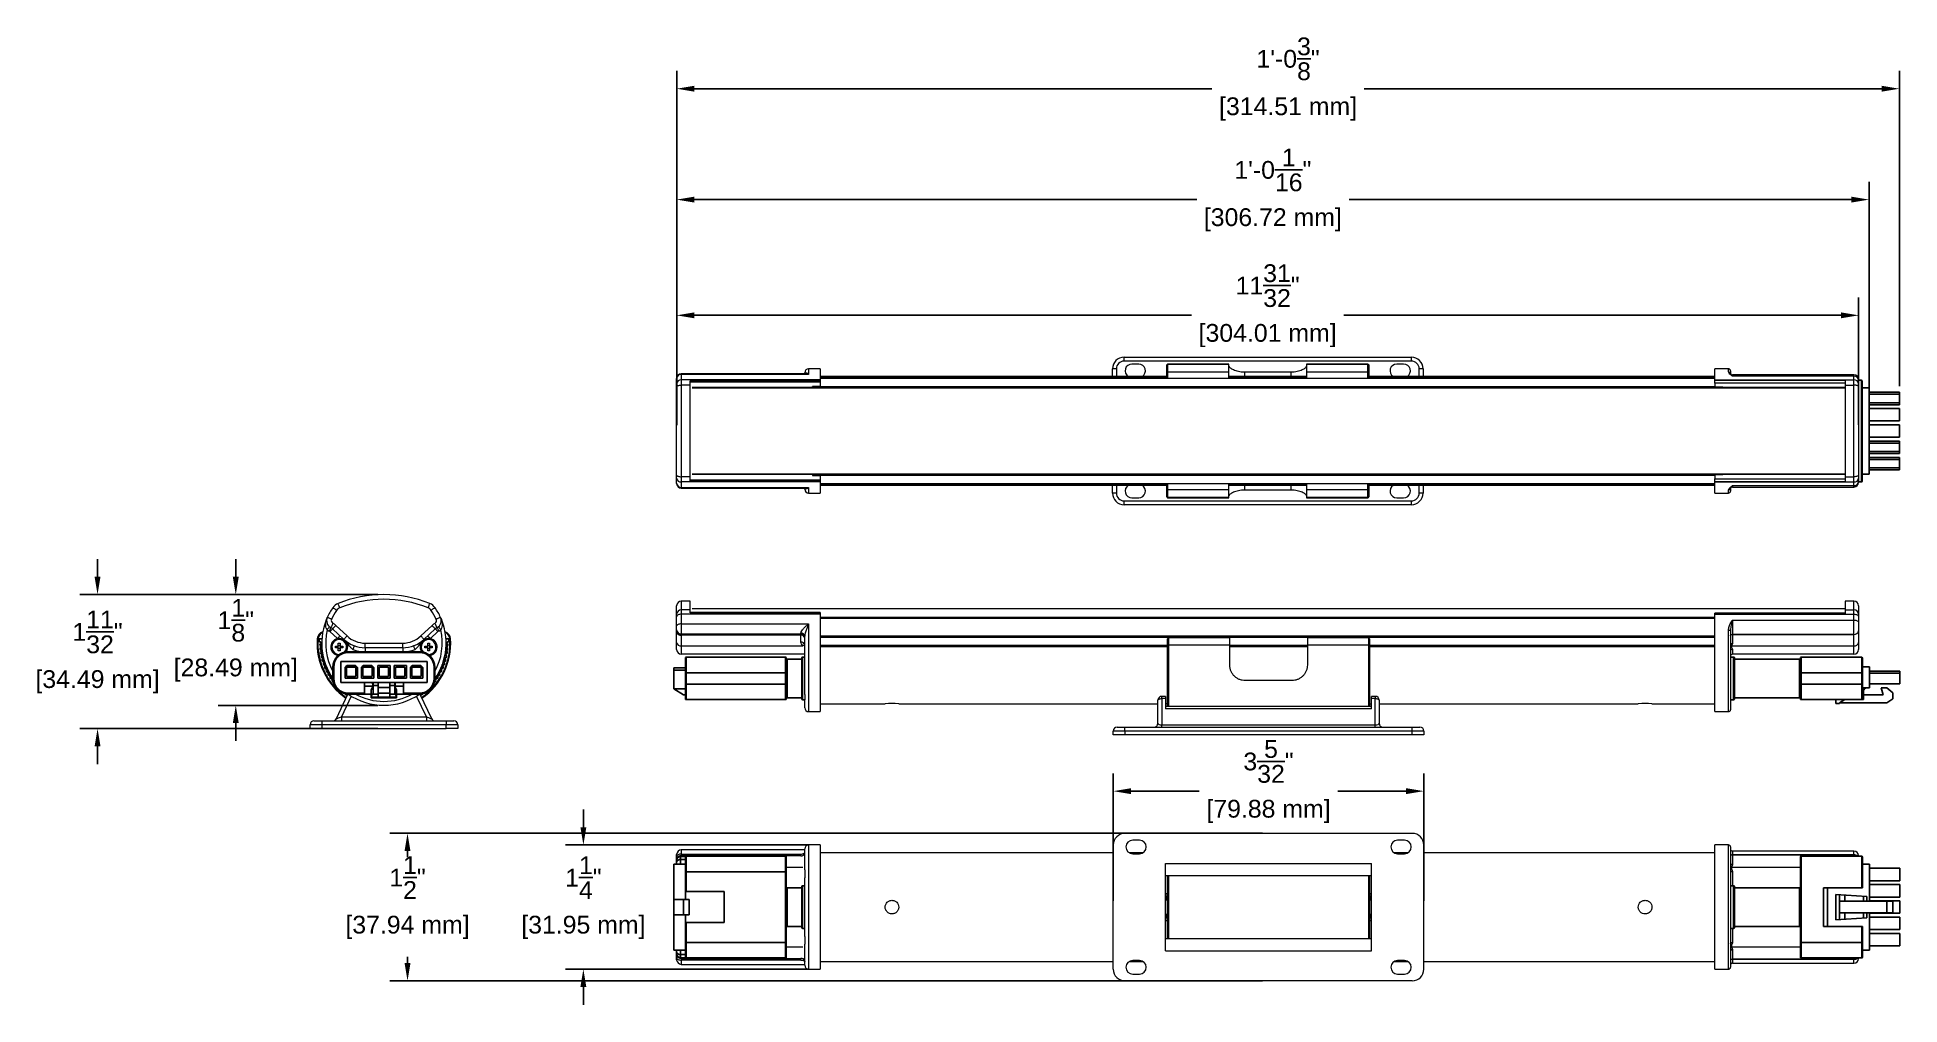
# Model space of a CAD drawing. Header units: inches. Extents: x -1.7 to 17.2, y -0.2 to 9.6.
import ezdxf

# ---------------------------------------------------------------- set-up
doc = ezdxf.new("R2010")
doc.units = ezdxf.units.IN
doc.header["$MEASUREMENT"] = 0
doc.layers.add('DIMENSIONS', color=1, linetype='Continuous')
doc.styles.get("Standard").update_dxf_attribs({"font": 'Arial.ttf'})
doc.dimstyles.new('Standard .180IN', dxfattribs={"dimtxt": 0.18, "dimasz": 0.18, "dimexe": 0.18, "dimexo": 0.0625, "dimgap": 0.09, "dimtad": 0, "dimtih": 1, "dimtoh": 1, "dimdec": 5, "dimzin": 0, "dimdsep": 46, "dimlunit": 4, "dimtxsty": 'Standard', "dimcen": 0.09, "dimadec": 0, "dimazin": 0, "dimtfac": 1, "dimtdec": 5, "dimtofl": 0, "dimtmove": 0, "dimatfit": 3, "dimfxl": 1, "dimtolj": 1, "dimtzin": 0, "dimarcsym": 0})

msp = doc.modelspace()

# ---------------------------------------------------------------- blocks, each defined once
blk = doc.blocks.new('*D6')
at = {"layer": 'Defpoints', "color": 0, "transparency": 16777216}
for p in [(1.802, 3.911), (0.302, 2.789), (1.802, 2.789)]:
    blk.add_point(p, dxfattribs=at)
at = {"layer": 'DIMENSIONS', "color": 0, "lineweight": -2, "transparency": 16777216}
for p, q in [((0.302, 4.091), (0.302, 4.271)), ((1.74, 3.911), (0.122, 3.911)), ((1.74, 2.789), (0.122, 2.789)), ((0.302, 2.609), (0.302, 2.429))]:
    blk.add_line(p, q, dxfattribs=at)
at = {"layer": 'DIMENSIONS', "color": 0, "transparency": 16777216}
for points in [[(0.272, 4.091), (0.332, 4.091), (0.302, 3.911)], [(0.272, 2.609), (0.332, 2.609), (0.302, 2.789)]]:
    blk.add_solid(points, dxfattribs=at)
at = {"layer": 'DIMENSIONS', "color": 0, "transparency": 16777216, "char_height": 0.18, "attachment_point": 5}
for s, insert in [('\\A1;1{\\H1x;\\S1/8;}"', (0.302, 3.651)), ('\\A1;[28.49 mm]', (0.302, 3.146))]:
    blk.add_mtext(s, dxfattribs=dict(at, insert=insert))
blk = doc.blocks.new('*D7')
at = {"layer": 'Defpoints', "color": 0, "transparency": 16777216}
for p in [(-1.098, 3.911), (1.802, 3.911), (1.802, 2.553)]:
    blk.add_point(p, dxfattribs=at)
at = {"layer": 'DIMENSIONS', "color": 0, "lineweight": -2, "transparency": 16777216}
for p, q in [((-1.098, 4.091), (-1.098, 4.271)), ((1.74, 3.911), (-1.278, 3.911)), ((1.74, 2.553), (-1.278, 2.553)), ((-1.098, 2.373), (-1.098, 2.193))]:
    blk.add_line(p, q, dxfattribs=at)
at = {"layer": 'DIMENSIONS', "color": 0, "transparency": 16777216}
for points in [[(-1.128, 4.091), (-1.068, 4.091), (-1.098, 3.911)], [(-1.128, 2.373), (-1.068, 2.373), (-1.098, 2.553)]]:
    blk.add_solid(points, dxfattribs=at)
at = {"layer": 'DIMENSIONS', "color": 0, "transparency": 16777216, "char_height": 0.18, "attachment_point": 5}
for s, insert in [('\\A1;1{\\H1x;\\S11/32;}"', (-1.098, 3.533)), ('\\A1;[34.49 mm]', (-1.098, 3.028))]:
    blk.add_mtext(s, dxfattribs=dict(at, insert=insert))
blk = doc.blocks.new('*D10')
at = {"layer": 'Defpoints', "color": 0, "transparency": 16777216}
for p in [(16.736, 6.739), (4.767, 5.568), (16.736, 5.568)]:
    blk.add_point(p, dxfattribs=at)
at = {"layer": 'DIMENSIONS', "color": 0, "lineweight": -2, "transparency": 16777216}
for p, q in [((4.767, 5.631), (4.767, 6.919)), ((16.736, 5.631), (16.736, 6.919)), ((4.947, 6.739), (9.98, 6.739)), ((16.556, 6.739), (11.523, 6.739))]:
    blk.add_line(p, q, dxfattribs=at)
at = {"layer": 'DIMENSIONS', "color": 0, "transparency": 16777216}
for points in [[(4.947, 6.769), (4.947, 6.709), (4.767, 6.739)], [(16.556, 6.769), (16.556, 6.709), (16.736, 6.739)]]:
    blk.add_solid(points, dxfattribs=at)
at = {"layer": 'DIMENSIONS', "color": 0, "transparency": 16777216, "char_height": 0.18, "attachment_point": 5}
for s, insert in [('\\A1;11{\\H1x;\\S31/32;}"', (10.751, 7.04)), ('\\A1;[304.01 mm]', (10.751, 6.534))]:
    blk.add_mtext(s, dxfattribs=dict(at, insert=insert))
blk = doc.blocks.new('*D12')
at = {"layer": 'Defpoints', "color": 0, "transparency": 16777216}
for p in [(4.767, 9.034), (4.767, 5.96), (17.149, 5.96)]:
    blk.add_point(p, dxfattribs=at)
at = {"layer": 'DIMENSIONS', "color": 0, "lineweight": -2, "transparency": 16777216}
for p, q in [((4.767, 6.023), (4.767, 9.214)), ((17.149, 6.023), (17.149, 9.214)), ((4.947, 9.034), (10.186, 9.034)), ((16.969, 9.034), (11.729, 9.034))]:
    blk.add_line(p, q, dxfattribs=at)
at = {"layer": 'DIMENSIONS', "color": 0, "transparency": 16777216}
for points in [[(4.947, 9.064), (4.947, 9.004), (4.767, 9.034)], [(16.969, 9.064), (16.969, 9.004), (17.149, 9.034)]]:
    blk.add_solid(points, dxfattribs=at)
at = {"layer": 'DIMENSIONS', "color": 0, "transparency": 16777216, "char_height": 0.18, "attachment_point": 5}
for s, insert in [('\\A1;1\'-0{\\H1x;\\S3/8;}"', (10.958, 9.337)), ('\\A1;[314.51 mm]', (10.958, 8.829))]:
    blk.add_mtext(s, dxfattribs=dict(at, insert=insert))
blk = doc.blocks.new('*D13')
at = {"layer": 'Defpoints', "color": 0, "transparency": 16777216}
for p in [(4.767, 7.911), (4.767, 5.565), (16.842, 5.565)]:
    blk.add_point(p, dxfattribs=at)
at = {"layer": 'DIMENSIONS', "color": 0, "lineweight": -2, "transparency": 16777216}
for p, q in [((4.767, 5.627), (4.767, 8.091)), ((16.842, 5.627), (16.842, 8.091)), ((4.947, 7.911), (10.033, 7.911)), ((16.662, 7.911), (11.576, 7.911))]:
    blk.add_line(p, q, dxfattribs=at)
at = {"layer": 'DIMENSIONS', "color": 0, "transparency": 16777216}
for points in [[(4.947, 7.941), (4.947, 7.881), (4.767, 7.911)], [(16.662, 7.941), (16.662, 7.881), (16.842, 7.911)]]:
    blk.add_solid(points, dxfattribs=at)
at = {"layer": 'DIMENSIONS', "color": 0, "transparency": 16777216, "char_height": 0.18, "attachment_point": 5}
for s, insert in [('\\A1;1\'-0{\\H1x;\\S1/16;}"', (10.804, 8.212)), ('\\A1;[306.72 mm]', (10.804, 7.706))]:
    blk.add_mtext(s, dxfattribs=dict(at, insert=insert))
blk = doc.blocks.new('*D14')
at = {"layer": 'Defpoints', "color": 0, "transparency": 16777216}
for p in [(6.162, 1.375), (3.822, 0.117), (6.162, 0.117)]:
    blk.add_point(p, dxfattribs=at)
at = {"layer": 'DIMENSIONS', "color": 0, "lineweight": -2, "transparency": 16777216}
for p, q in [((3.822, 1.555), (3.822, 1.735)), ((6.1, 1.375), (3.642, 1.375)), ((6.1, 0.117), (3.642, 0.117)), ((3.822, -0.063), (3.822, -0.243))]:
    blk.add_line(p, q, dxfattribs=at)
at = {"layer": 'DIMENSIONS', "color": 0, "transparency": 16777216}
for points in [[(3.792, 1.555), (3.852, 1.555), (3.822, 1.375)], [(3.792, -0.063), (3.852, -0.063), (3.822, 0.117)]]:
    blk.add_solid(points, dxfattribs=at)
at = {"layer": 'DIMENSIONS', "color": 0, "transparency": 16777216, "char_height": 0.18, "attachment_point": 5}
for s, insert in [('\\A1;1{\\H1x;\\S1/4;}"', (3.822, 1.044)), ('\\A1;[31.95 mm]', (3.822, 0.541))]:
    blk.add_mtext(s, dxfattribs=dict(at, insert=insert))
blk = doc.blocks.new('*D15')
at = {"layer": 'Defpoints', "color": 0, "transparency": 16777216}
for p in [(10.76, 1.493), (2.041, -0.001), (10.76, -0.001)]:
    blk.add_point(p, dxfattribs=at)
at = {"layer": 'DIMENSIONS', "color": 0, "lineweight": -2, "transparency": 16777216}
for p, q in [((10.698, 1.493), (1.861, 1.493)), ((2.041, 1.313), (2.041, 1.25)), ((2.041, 0.179), (2.041, 0.242)), ((10.698, -0.001), (1.861, -0.001))]:
    blk.add_line(p, q, dxfattribs=at)
at = {"layer": 'DIMENSIONS', "color": 0, "transparency": 16777216}
for points in [[(2.011, 1.313), (2.071, 1.313), (2.041, 1.493)], [(2.011, 0.179), (2.071, 0.179), (2.041, -0.001)]]:
    blk.add_solid(points, dxfattribs=at)
at = {"layer": 'DIMENSIONS', "color": 0, "transparency": 16777216, "char_height": 0.18, "attachment_point": 5}
for s, insert in [('\\A1;1{\\H1x;\\S1/2;}"', (2.041, 1.045)), ('\\A1;[37.94 mm]', (2.041, 0.541))]:
    blk.add_mtext(s, dxfattribs=dict(at, insert=insert))
blk = doc.blocks.new('*D16')
at = {"layer": 'Defpoints', "color": 0, "transparency": 16777216}
for p in [(12.333, 1.92), (9.188, 0.746), (12.333, 0.746)]:
    blk.add_point(p, dxfattribs=at)
at = {"layer": 'DIMENSIONS', "color": 0, "lineweight": -2, "transparency": 16777216}
for p, q in [((9.188, 0.808), (9.188, 2.1)), ((12.333, 0.808), (12.333, 2.1)), ((9.368, 1.92), (10.059, 1.92)), ((12.153, 1.92), (11.462, 1.92))]:
    blk.add_line(p, q, dxfattribs=at)
at = {"layer": 'DIMENSIONS', "color": 0, "transparency": 16777216}
for points in [[(9.368, 1.95), (9.368, 1.89), (9.188, 1.92)], [(12.153, 1.95), (12.153, 1.89), (12.333, 1.92)]]:
    blk.add_solid(points, dxfattribs=at)
at = {"layer": 'DIMENSIONS', "color": 0, "transparency": 16777216, "char_height": 0.18, "attachment_point": 5}
for s, insert in [('\\A1;3{\\H1x;\\S5/32;}"', (10.76, 2.221)), ('\\A1;[79.88 mm]', (10.76, 1.715))]:
    blk.add_mtext(s, dxfattribs=dict(at, insert=insert))

# ---------------------------------------------------------------- dimensions: what is measured, and where the dimension line sits
at = {"layer": 'DIMENSIONS'}
for base, p1, p2, picture, middle in [((4.766632, 9.033626), (17.148776, 5.960002), (4.766632, 5.960002), '*D12', (10.957704, 9.033626)), ((4.7666317, 7.9105999), (16.8421473, 5.5649231), (4.7666317, 5.5649231), '*D13', (10.8043895, 7.9105999)), ((12.332759, 1.919654), (9.18785, 0.745872), (12.332759, 0.745872), '*D16', (10.760304, 1.919654))]:
    dim = msp.add_linear_dim(base=base, p1=p1, p2=p2, dimstyle='Standard .180IN', override={"dimpost": '\\X'}, dxfattribs=at)
    dim.commit()
    dim.dimension.update_dxf_attribs({"geometry": picture, "text_midpoint": middle, "dimtype": 160})
dim = msp.add_linear_dim(base=(16.735632, 6.738673), p1=(4.766632, 5.568192), p2=(16.735632, 5.568192), dimstyle='Standard .180IN', override={"dimpost": '\\X'}, dxfattribs=at)
dim.commit()
dim.dimension.update_dxf_attribs({"geometry": '*D10', "text_midpoint": (10.751132, 6.738673)})
for base, p1, p2, picture, middle in [((-1.097586, 3.911322), (1.8021, 2.553322), (1.8021, 3.911322), '*D7', (-1.097586, 3.232322)), ((0.301856, 2.789496), (1.8021, 3.911322), (1.8021, 2.789496), '*D6', (0.301856, 3.350409)), ((3.821663, 0.11689), (6.162185, 1.374854), (6.162185, 0.11689), '*D14', (3.821663, 0.745872)), ((2.040556, -0.001044), (10.760304, 1.492788), (10.760304, -0.001044), '*D15', (2.040556, 0.745872))]:
    dim = msp.add_linear_dim(base=base, p1=p1, p2=p2, angle=90, dimstyle='Standard .180IN', override={"dimpost": '\\X'}, dxfattribs=at)
    dim.commit()
    dim.dimension.update_dxf_attribs({"geometry": picture, "text_midpoint": middle, "dimtype": 160})

# ---------------------------------------------------------------- linework, layer by layer
at = {"color": 0, "linetype": 'Continuous', "lineweight": 15}
for p, q in [((9.297922, 6.27554), (9.297922, 6.314851)), ((9.297922, 6.314851), (12.206963, 6.314851)), ((12.206963, 6.27554), (9.297922, 6.27554)), ((9.445339, 6.246056), (9.376544, 6.246056)), ((9.730347, 6.234781), (9.730347, 6.236229)), ((9.730347, 6.164173), (9.730347, 6.234781)), ((10.359328, 6.244091), (9.738209, 6.244091)), ((9.738209, 6.244091), (9.738209, 6.242626)), ((9.738209, 6.242626), (9.738209, 6.164173)), ((10.359328, 6.242626), (9.738209, 6.242626)), ((10.359328, 6.242626), (10.359328, 6.244091)), ((10.359328, 6.164173), (10.359328, 6.242626)), ((11.766675, 6.244091), (11.145556, 6.244091)), ((11.145556, 6.244091), (11.145556, 6.242626)), ((11.145556, 6.242626), (11.145556, 6.164173)), ((11.766675, 6.242626), (11.145556, 6.242626)), ((11.766675, 6.242626), (11.766675, 6.244091)), ((11.766675, 6.164173), (11.766675, 6.242626)), ((11.774538, 6.236229), (11.774538, 6.234781)), ((11.774538, 6.234781), (11.774538, 6.164173)), ((12.12834, 6.246056), (12.059545, 6.246056)), ((12.206963, 6.27554), (12.206963, 6.314851)), ((4.766632, 6.097984), (4.766632, 6.100796)), ((4.766632, 6.046251), (4.766632, 6.097984)), ((4.766632, 6.014785), (4.766632, 6.046251)), ((6.067309, 6.147969), (4.813805, 6.147969)), ((4.813805, 6.147969), (4.813805, 6.14094)), ((4.813805, 6.14094), (4.813805, 6.085013)), ((6.103218, 6.14094), (4.813805, 6.14094)), ((4.813805, 6.085013), (4.813805, 6.032569)), ((6.221152, 6.085013), (4.813805, 6.085013)), ((4.904221, 6.073929), (6.221152, 6.073929)), ((4.904221, 6.032569), (4.904221, 6.073929)), ((6.221152, 6.062649), (4.904221, 6.062649)), ((6.063906, 6.147969), (6.063906, 6.157863)), ((6.221152, 6.197174), (6.103218, 6.197174)), ((6.103218, 6.197174), (6.103218, 6.14094)), ((6.221152, 6.197174), (6.221152, 6.085013)), ((9.738209, 6.118551), (6.221152, 6.118551)), ((6.221152, 6.117843), (9.738209, 6.117843)), ((9.738209, 6.109991), (6.221152, 6.109991)), ((15.281111, 6.100814), (6.221152, 6.100814)), ((15.281111, 6.100556), (6.221152, 6.100556)), ((6.221152, 6.085013), (6.221152, 6.073929)), ((6.221152, 6.073929), (6.221152, 6.062649)), ((6.221152, 6.062649), (6.221152, 6.018047)), ((9.179987, 6.118294), (9.179987, 6.196917)), ((9.219299, 6.196917), (9.179987, 6.196917)), ((9.219299, 6.196917), (9.219299, 6.118294)), ((9.730347, 6.164173), (9.738209, 6.164173)), ((9.730347, 6.100556), (9.730347, 6.164173)), ((10.359328, 6.164173), (9.738209, 6.164173)), ((9.738209, 6.164173), (9.738209, 6.100556)), ((10.359328, 6.100556), (10.359328, 6.164173)), ((11.145556, 6.118294), (10.359328, 6.118294)), ((10.359328, 6.117586), (11.145556, 6.117586)), ((11.145556, 6.109734), (10.359328, 6.109734)), ((10.516574, 6.166502), (10.98831, 6.166502)), ((10.516574, 6.166502), (10.516574, 6.118294)), ((10.98831, 6.118294), (10.98831, 6.166502)), ((11.766675, 6.164173), (11.145556, 6.164173)), ((11.145556, 6.164173), (11.145556, 6.100556)), ((11.766675, 6.164173), (11.774538, 6.164173)), ((11.766675, 6.100556), (11.766675, 6.164173)), ((11.774538, 6.164173), (11.774538, 6.100556)), ((15.281111, 6.118551), (11.7824, 6.118551)), ((11.7824, 6.117843), (15.281111, 6.117843)), ((15.281111, 6.109991), (11.7824, 6.109991)), ((12.324897, 6.196917), (12.285585, 6.196917)), ((12.285585, 6.118294), (12.285585, 6.196917)), ((12.324897, 6.196917), (12.324897, 6.118294)), ((15.418701, 6.197174), (15.281111, 6.197174)), ((15.281111, 6.085013), (15.281111, 6.197174)), ((15.281111, 6.085013), (16.688458, 6.085013)), ((15.281111, 6.083286), (15.281111, 6.085013)), ((15.281111, 6.083286), (16.598042, 6.083286)), ((15.281111, 6.053524), (15.281111, 6.083286)), ((16.598042, 6.053524), (15.281111, 6.053524)), ((15.281111, 6.053524), (15.281111, 6.012456)), ((15.418701, 6.165172), (15.418701, 6.197174)), ((15.438357, 6.177519), (15.438357, 6.146516)), ((16.688458, 6.136284), (15.458012, 6.136284)), ((15.458012, 6.136284), (15.458012, 6.122232)), ((16.688458, 6.122232), (15.458012, 6.122232)), ((16.598042, 6.083286), (16.598042, 6.032569)), ((16.688458, 6.122232), (16.688458, 6.136284)), ((16.688458, 6.085013), (16.688458, 6.122232)), ((16.688458, 6.032569), (16.688458, 6.085013)), ((16.735632, 6.08911), (16.735632, 6.080679)), ((16.735632, 6.080679), (16.735632, 6.046251)), ((16.735632, 6.046251), (16.735632, 6.014785)), ((4.766632, 5.1216), (4.766632, 6.014785)), ((4.813805, 6.032569), (4.813805, 5.103816)), ((4.904221, 6.032569), (4.813805, 6.032569)), ((4.904221, 5.103816), (4.904221, 6.032569)), ((16.598042, 6.007569), (4.922567, 6.007569)), ((16.598042, 6.002669), (4.922567, 6.002669)), ((6.221152, 6.018047), (6.142529, 6.018047)), ((6.142529, 6.007569), (6.142529, 6.018047)), ((6.221152, 6.019029), (15.281111, 6.019029)), ((15.359734, 6.012456), (15.281111, 6.012456)), ((15.359734, 6.007569), (15.359734, 6.012456)), ((16.598042, 6.032569), (16.688458, 6.032569)), ((16.598042, 6.032569), (16.598042, 5.103816)), ((16.688458, 5.103816), (16.688458, 6.032569)), ((16.735632, 6.014785), (16.735632, 5.1216)), ((4.766632, 5.090134), (4.766632, 5.1216)), ((4.904221, 5.103816), (4.813805, 5.103816)), ((4.813805, 5.103816), (4.813805, 5.051372)), ((4.904221, 5.062455), (4.904221, 5.103816)), ((4.922567, 5.133716), (16.598042, 5.133716)), ((4.922567, 5.128816), (16.598042, 5.128816)), ((6.142529, 5.128816), (6.142529, 5.118337)), ((6.142529, 5.118337), (6.221152, 5.118337)), ((6.221152, 5.118337), (6.221152, 5.073736)), ((15.281111, 5.117356), (6.221152, 5.117356)), ((15.359734, 5.123929), (15.281111, 5.123929)), ((15.281111, 5.123929), (15.281111, 5.082861)), ((15.359734, 5.128816), (15.359734, 5.123929)), ((16.598042, 5.103816), (16.688458, 5.103816)), ((16.598042, 5.103816), (16.598042, 5.053099)), ((16.688458, 5.051372), (16.688458, 5.103816)), ((16.735632, 5.1216), (16.735632, 5.090134)), ((4.766632, 5.038401), (4.766632, 5.090134)), ((4.766632, 5.035589), (4.766632, 5.038401)), ((6.221152, 5.051372), (4.813805, 5.051372)), ((4.813805, 5.051372), (4.813805, 4.995444)), ((4.813805, 4.995444), (6.103218, 4.995444)), ((4.813805, 4.995444), (4.813805, 4.988415)), ((4.813805, 4.988415), (6.067309, 4.988415)), ((4.904221, 5.073736), (6.221152, 5.073736)), ((6.221152, 5.062455), (4.904221, 5.062455)), ((6.063906, 4.978522), (6.063906, 4.988415)), ((6.103218, 4.995444), (6.103218, 4.93921)), ((6.103218, 4.93921), (6.221152, 4.93921)), ((6.221152, 5.073736), (6.221152, 5.062455)), ((6.221152, 5.062455), (6.221152, 5.051372)), ((6.221152, 5.051372), (6.221152, 4.93921)), ((6.221152, 5.035828), (15.281111, 5.035828)), ((6.221152, 5.035571), (15.281111, 5.035571)), ((6.221152, 5.026394), (9.738209, 5.026394)), ((9.738209, 5.018542), (6.221152, 5.018542)), ((6.221152, 5.017833), (9.738209, 5.017833)), ((9.179987, 4.938953), (9.179987, 5.017576)), ((9.219299, 4.938953), (9.179987, 4.938953)), ((9.219299, 5.017576), (9.219299, 4.938953)), ((9.730347, 4.971697), (9.730347, 5.035314)), ((9.730347, 4.971697), (9.738209, 4.971697)), ((9.730347, 4.90109), (9.730347, 4.971697)), ((9.738209, 5.035314), (9.738209, 4.971697)), ((10.359328, 4.971697), (9.738209, 4.971697)), ((9.738209, 4.971697), (9.738209, 4.893245)), ((10.359328, 4.971697), (10.359328, 5.035314)), ((10.359328, 5.026137), (11.145556, 5.026137)), ((11.145556, 5.018285), (10.359328, 5.018285)), ((10.359328, 5.017576), (11.145556, 5.017576)), ((10.359328, 4.893245), (10.359328, 4.971697)), ((10.516574, 5.017576), (10.516574, 4.969369)), ((10.98831, 4.969369), (10.516574, 4.969369)), ((10.98831, 4.969369), (10.98831, 5.017576)), ((11.145556, 5.035314), (11.145556, 4.971697)), ((11.766675, 4.971697), (11.145556, 4.971697)), ((11.145556, 4.971697), (11.145556, 4.893245)), ((11.766675, 4.971697), (11.766675, 5.035314)), ((11.766675, 4.971697), (11.774538, 4.971697)), ((11.766675, 4.893245), (11.766675, 4.971697)), ((11.774538, 5.035314), (11.774538, 4.971697)), ((11.774538, 4.971697), (11.774538, 4.90109)), ((11.7824, 5.026394), (15.281111, 5.026394)), ((15.281111, 5.018542), (11.7824, 5.018542)), ((11.7824, 5.017833), (15.281111, 5.017833)), ((12.285585, 4.938953), (12.285585, 5.017576)), ((12.324897, 4.938953), (12.285585, 4.938953)), ((12.324897, 5.017576), (12.324897, 4.938953)), ((15.281111, 5.082861), (16.598042, 5.082861)), ((15.281111, 5.053099), (15.281111, 5.082861)), ((15.281111, 5.051372), (15.281111, 5.053099)), ((16.598042, 5.053099), (15.281111, 5.053099)), ((15.281111, 5.051372), (16.688458, 5.051372)), ((15.281111, 4.93921), (15.281111, 5.051372)), ((15.281111, 4.93921), (15.418701, 4.93921)), ((15.418701, 4.93921), (15.418701, 4.971213)), ((15.438357, 4.989868), (15.438357, 4.958866)), ((15.458012, 5.014153), (16.688458, 5.014153)), ((15.458012, 5.014153), (15.458012, 5.000101)), ((15.458012, 5.000101), (16.688458, 5.000101)), ((16.688458, 5.014153), (16.688458, 5.051372)), ((16.688458, 5.000101), (16.688458, 5.014153)), ((16.735632, 5.090134), (16.735632, 5.055706)), ((16.735632, 5.055706), (16.735632, 5.047275)), ((9.297922, 4.860331), (12.206963, 4.860331)), ((9.297922, 4.821019), (9.297922, 4.860331)), ((12.206963, 4.821019), (9.297922, 4.821019)), ((9.376544, 4.889814), (9.445339, 4.889814)), ((9.730347, 4.899642), (9.730347, 4.90109)), ((10.359328, 4.893245), (9.738209, 4.893245)), ((9.738209, 4.893245), (9.738209, 4.89178)), ((9.738209, 4.89178), (10.359328, 4.89178)), ((10.359328, 4.89178), (10.359328, 4.893245)), ((11.766675, 4.893245), (11.145556, 4.893245)), ((11.145556, 4.893245), (11.145556, 4.89178)), ((11.145556, 4.89178), (11.766675, 4.89178)), ((11.766675, 4.89178), (11.766675, 4.893245)), ((11.774538, 4.90109), (11.774538, 4.899642)), ((12.059545, 4.889814), (12.12834, 4.889814)), ((12.206963, 4.821019), (12.206963, 4.860331)), ((4.766632, 3.711124), (4.766632, 3.79853)), ((4.904221, 3.845703), (4.813805, 3.845703)), ((4.813805, 3.845703), (4.813805, 3.754817)), ((4.904221, 3.754817), (4.904221, 3.845703)), ((16.688458, 3.845703), (16.598042, 3.845703)), ((16.598042, 3.845703), (16.598042, 3.754817)), ((16.688458, 3.754817), (16.688458, 3.845703)), ((16.735632, 3.79853), (16.735632, 3.711124)), ((1.31486, 3.598677), (1.428651, 3.49183)), ((2.175549, 3.49183), (2.28934, 3.598677)), ((4.766632, 3.685914), (4.766632, 3.711124)), ((4.766632, 3.594772), (4.766632, 3.685914)), ((4.766632, 3.553771), (4.766632, 3.594772)), ((4.813805, 3.754817), (4.813805, 3.712801)), ((4.904221, 3.754817), (4.813805, 3.754817)), ((4.813805, 3.712801), (4.813805, 3.614269)), ((6.221152, 3.712801), (4.813805, 3.712801)), ((4.813805, 3.614269), (6.103218, 3.614269)), ((4.813805, 3.614269), (4.813805, 3.511766)), ((4.904221, 3.726475), (4.904221, 3.754817)), ((6.221152, 3.728944), (4.904221, 3.728944)), ((6.221152, 3.726475), (4.904221, 3.726475)), ((16.598042, 3.76708), (4.922567, 3.76708)), ((6.103218, 3.614269), (6.103218, 2.725329)), ((6.221152, 3.728944), (6.221152, 3.726475)), ((6.221152, 3.726475), (6.221152, 3.712801)), ((6.221152, 3.712801), (6.221152, 2.725329)), ((6.221152, 3.682101), (15.281111, 3.682101)), ((15.281111, 3.673324), (6.221152, 3.673324)), ((15.281111, 3.669972), (6.221152, 3.669972)), ((16.598042, 3.723274), (15.281111, 3.723274)), ((15.281111, 3.715225), (15.281111, 3.723274)), ((16.598042, 3.715225), (15.281111, 3.715225)), ((15.281111, 3.712801), (15.281111, 3.715225)), ((15.281111, 2.725329), (15.281111, 3.712801)), ((15.281111, 3.712801), (16.688458, 3.712801)), ((15.458012, 3.652066), (16.688458, 3.652066)), ((15.458012, 3.652066), (15.458012, 3.508112)), ((16.598042, 3.754817), (16.688458, 3.754817)), ((16.598042, 3.754817), (16.598042, 3.715225)), ((16.688458, 3.712801), (16.688458, 3.754817)), ((16.688458, 3.652066), (16.688458, 3.712801)), ((16.688458, 3.508112), (16.688458, 3.652066)), ((16.735632, 3.711124), (16.735632, 3.685914)), ((16.735632, 3.685914), (16.735632, 3.629735)), ((16.735632, 3.629735), (16.735632, 3.543362)), ((1.168366, 3.419293), (1.145308, 3.432606)), ((1.149245, 3.439423), (1.172303, 3.426111)), ((1.153385, 3.458655), (1.153385, 3.466528)), ((1.153385, 3.466528), (1.174077, 3.466528)), ((1.173534, 3.458655), (1.153385, 3.458655)), ((1.158723, 3.413726), (1.168366, 3.419293)), ((1.172303, 3.412475), (1.16266, 3.406908)), ((1.331164, 3.464579), (1.255583, 3.535548)), ((1.396318, 3.457396), (1.282527, 3.564243)), ((1.339986, 3.417325), (1.35888, 3.417325)), ((1.339986, 3.394419), (1.339986, 3.417325)), ((1.35888, 3.417325), (1.35888, 3.394419)), ((1.389935, 3.463389), (1.389935, 3.460098)), ((1.61187, 3.419293), (1.992329, 3.419293)), ((1.61187, 3.372058), (1.61187, 3.419293)), ((1.992329, 3.372058), (1.992329, 3.419293)), ((2.321673, 3.564243), (2.207882, 3.457396)), ((2.214264, 3.463389), (2.214264, 3.460098)), ((2.24532, 3.417325), (2.264213, 3.417325)), ((2.24532, 3.394419), (2.24532, 3.417325)), ((2.264213, 3.417325), (2.264213, 3.394419)), ((2.348617, 3.535548), (2.273036, 3.464579)), ((2.430123, 3.466528), (2.450814, 3.466528)), ((2.450814, 3.458655), (2.430666, 3.458655)), ((2.431897, 3.426111), (2.454955, 3.439423)), ((2.44154, 3.406908), (2.431897, 3.412475)), ((2.458891, 3.432606), (2.435833, 3.419293)), ((2.435833, 3.419293), (2.445476, 3.413726)), ((2.450814, 3.466528), (2.450814, 3.458655)), ((4.766632, 3.533463), (4.766632, 3.553771)), ((4.766632, 3.426754), (4.766632, 3.533463)), ((4.766632, 3.354311), (4.766632, 3.426754)), ((4.813805, 3.511766), (6.024595, 3.511766)), ((4.813805, 3.511766), (4.813805, 3.499073)), ((6.024595, 3.499073), (4.813805, 3.499073)), ((4.813805, 3.499073), (4.813805, 3.392365)), ((6.024595, 3.511766), (6.024595, 3.519976)), ((6.024595, 3.499073), (6.024595, 3.511766)), ((6.024595, 3.428196), (6.024595, 3.499073)), ((6.063906, 2.900128), (6.063906, 3.489078)), ((6.221152, 3.493895), (15.281111, 3.493895)), ((15.281111, 3.484039), (6.221152, 3.484039)), ((15.281111, 3.476176), (6.221152, 3.476176)), ((6.221152, 3.397554), (9.738209, 3.397554)), ((9.738209, 3.398278), (9.738209, 3.464383)), ((9.738209, 2.777158), (9.738209, 3.398278)), ((9.746071, 3.472245), (9.746071, 3.398795)), ((10.367191, 3.472245), (9.746071, 3.472245)), ((10.367191, 3.398795), (9.746071, 3.398795)), ((9.746071, 3.398795), (9.746071, 2.776239)), ((10.367191, 3.398795), (10.367191, 3.472245)), ((10.367191, 3.197066), (10.367191, 3.398795)), ((10.367191, 3.397554), (11.153418, 3.397554)), ((11.774538, 3.472245), (11.153418, 3.472245)), ((11.153418, 3.472245), (11.153418, 3.398795)), ((11.153418, 3.398795), (11.153418, 3.197066)), ((11.774538, 3.398795), (11.153418, 3.398795)), ((11.774538, 3.398795), (11.774538, 3.472245)), ((11.774538, 2.776239), (11.774538, 3.398795)), ((11.7824, 3.464383), (11.7824, 3.398278)), ((11.7824, 3.398278), (11.7824, 2.777158)), ((11.7824, 3.397554), (15.281111, 3.397554)), ((15.418701, 2.725329), (15.418701, 3.552385)), ((15.438357, 3.546195), (15.438357, 2.744985)), ((15.458012, 3.508112), (16.688458, 3.508112)), ((15.458012, 3.508112), (15.458012, 3.507969)), ((15.458012, 3.507969), (15.458012, 3.415356)), ((16.688458, 3.507969), (15.458012, 3.507969)), ((16.688458, 3.507969), (16.688458, 3.508112)), ((16.688458, 3.392365), (16.688458, 3.507969)), ((16.735632, 3.543362), (16.735632, 3.542358)), ((16.735632, 3.542358), (16.735632, 3.426754)), ((16.735632, 3.426754), (16.735632, 3.354311)), ((1.169523, 3.381029), (1.159561, 3.386004)), ((1.160233, 3.37489), (1.169523, 3.381029)), ((1.172987, 3.342905), (1.162743, 3.347269)), ((1.163079, 3.393047), (1.17304, 3.388072)), ((1.164086, 3.336216), (1.172987, 3.342905)), ((1.173863, 3.374461), (1.164574, 3.368322)), ((1.165829, 3.354512), (1.176073, 3.350147)), ((1.178747, 3.305059), (1.168258, 3.308797)), ((1.177716, 3.336611), (1.168815, 3.329922)), ((1.170266, 3.297845), (1.178747, 3.305059)), ((1.170901, 3.316213), (1.18139, 3.312475)), ((1.183848, 3.299063), (1.175366, 3.291848)), ((1.186782, 3.267631), (1.176087, 3.270729)), ((1.178277, 3.27829), (1.188972, 3.275192)), ((1.178751, 3.259917), (1.186782, 3.267631)), ((1.192235, 3.261953), (1.184205, 3.25424)), ((1.197061, 3.230755), (1.186199, 3.233202)), ((1.187928, 3.240882), (1.198791, 3.238435)), ((1.189511, 3.222571), (1.197061, 3.230755)), ((1.202848, 3.225417), (1.195298, 3.217233)), ((1.312039, 3.370484), (1.312039, 3.389378)), ((1.312039, 3.389378), (1.334945, 3.389378)), ((1.334945, 3.370484), (1.312039, 3.370484)), ((1.335589, 3.381971), (1.335589, 3.389378)), ((1.335589, 3.370484), (1.335589, 3.377891)), ((1.339986, 3.393774), (1.347393, 3.393774)), ((1.347393, 3.366087), (1.339986, 3.366087)), ((1.339986, 3.342536), (1.339986, 3.365442)), ((1.35888, 3.342536), (1.339986, 3.342536)), ((1.351473, 3.393774), (1.35888, 3.393774)), ((1.35888, 3.366087), (1.351473, 3.366087)), ((1.35888, 3.365442), (1.35888, 3.342536)), ((1.363277, 3.389378), (1.363277, 3.381971)), ((1.363277, 3.377891), (1.363277, 3.370484)), ((1.363922, 3.389378), (1.386827, 3.389378)), ((1.386827, 3.370484), (1.363922, 3.370484)), ((1.386827, 3.389378), (1.386827, 3.370484)), ((1.992329, 3.372058), (1.61187, 3.372058)), ((1.61187, 3.372058), (1.61187, 3.332696)), ((1.992329, 3.332696), (1.61187, 3.332696)), ((1.992329, 3.372058), (1.992329, 3.332696)), ((2.217372, 3.389378), (2.240278, 3.389378)), ((2.217372, 3.370484), (2.217372, 3.389378)), ((2.240278, 3.370484), (2.217372, 3.370484)), ((2.240923, 3.381971), (2.240923, 3.389378)), ((2.240923, 3.370484), (2.240923, 3.377891)), ((2.24532, 3.393774), (2.252727, 3.393774)), ((2.252727, 3.366087), (2.24532, 3.366087)), ((2.24532, 3.342536), (2.24532, 3.365442)), ((2.264213, 3.342536), (2.24532, 3.342536)), ((2.256806, 3.393774), (2.264213, 3.393774)), ((2.264213, 3.366087), (2.256806, 3.366087)), ((2.264213, 3.365442), (2.264213, 3.342536)), ((2.26861, 3.389378), (2.26861, 3.381971)), ((2.26861, 3.377891), (2.26861, 3.370484)), ((2.269255, 3.389378), (2.292161, 3.389378)), ((2.292161, 3.370484), (2.269255, 3.370484)), ((2.292161, 3.389378), (2.292161, 3.370484)), ((2.408902, 3.217233), (2.401352, 3.225417)), ((2.405409, 3.238435), (2.416271, 3.240882)), ((2.418001, 3.233202), (2.407138, 3.230755)), ((2.407138, 3.230755), (2.414688, 3.222571)), ((2.419995, 3.25424), (2.411965, 3.261953)), ((2.415228, 3.275192), (2.425923, 3.27829)), ((2.428113, 3.270729), (2.417418, 3.267631)), ((2.417418, 3.267631), (2.425449, 3.259917)), ((2.428833, 3.291848), (2.420352, 3.299063)), ((2.42281, 3.312475), (2.433298, 3.316213)), ((2.435941, 3.308797), (2.425453, 3.305059)), ((2.425453, 3.305059), (2.433934, 3.297845)), ((2.435385, 3.329922), (2.426483, 3.336611)), ((2.428127, 3.350147), (2.438371, 3.354512)), ((2.439626, 3.368322), (2.430336, 3.374461)), ((2.43116, 3.388072), (2.441121, 3.393047)), ((2.441456, 3.347269), (2.431213, 3.342905)), ((2.431213, 3.342905), (2.440114, 3.336216)), ((2.444639, 3.386004), (2.434677, 3.381029)), ((2.434677, 3.381029), (2.443966, 3.37489)), ((4.813805, 3.392365), (6.043941, 3.392365)), ((4.813805, 3.392365), (4.813805, 3.307138)), ((6.063906, 3.307138), (4.813805, 3.307138)), ((6.221152, 3.389691), (9.738209, 3.389691)), ((9.738209, 3.382228), (6.221152, 3.382228)), ((10.367191, 3.389691), (11.153418, 3.389691)), ((11.153418, 3.382228), (10.367191, 3.382228)), ((11.7824, 3.389691), (15.281111, 3.389691)), ((15.281111, 3.382228), (11.7824, 3.382228)), ((15.450866, 3.392365), (16.688458, 3.392365)), ((15.458012, 3.356176), (15.458012, 3.307138)), ((16.688458, 3.307138), (15.458012, 3.307138)), ((16.688458, 3.307138), (16.688458, 3.392365)), ((1.209549, 3.194568), (1.198558, 3.196354)), ((1.199821, 3.204125), (1.210812, 3.202339)), ((1.202507, 3.185943), (1.209549, 3.194568)), ((1.215647, 3.189589), (1.208605, 3.180964)), ((1.224199, 3.159201), (1.21312, 3.16032)), ((1.213911, 3.168153), (1.22499, 3.167033)), ((1.21769, 3.150166), (1.224199, 3.159201)), ((1.230586, 3.154599), (1.224078, 3.145565)), ((1.240957, 3.124782), (1.229831, 3.125231)), ((1.230148, 3.133097), (1.241274, 3.132648)), ((1.235006, 3.115371), (1.240957, 3.124782)), ((1.247611, 3.120575), (1.241659, 3.111164)), ((1.248472, 3.099085), (1.259604, 3.09931)), ((1.259763, 3.091439), (1.24863, 3.091215)), ((1.254391, 3.081686), (1.259763, 3.091439)), ((1.266658, 3.087641), (1.261286, 3.077887)), ((1.268815, 3.066242), (1.279914, 3.067138)), ((1.280548, 3.059291), (1.269449, 3.058395)), ((1.275774, 3.049232), (1.280548, 3.059291)), ((1.286626, 3.053737), (1.282887, 3.045857)), ((2.321313, 3.045857), (2.317574, 3.053737)), ((2.323652, 3.059291), (2.328426, 3.049232)), ((2.334751, 3.058395), (2.323652, 3.059291)), ((2.324286, 3.067138), (2.335384, 3.066242)), ((2.342913, 3.077887), (2.337541, 3.087641)), ((2.35557, 3.091215), (2.344437, 3.091439)), ((2.344437, 3.091439), (2.349809, 3.081686)), ((2.344596, 3.09931), (2.355728, 3.099085)), ((2.36254, 3.111164), (2.356589, 3.120575)), ((2.362926, 3.132648), (2.374052, 3.133097)), ((2.374369, 3.125231), (2.363243, 3.124782)), ((2.363243, 3.124782), (2.369194, 3.115371)), ((2.380122, 3.145565), (2.373614, 3.154599)), ((2.37921, 3.167033), (2.390288, 3.168153)), ((2.39108, 3.16032), (2.380001, 3.159201)), ((2.380001, 3.159201), (2.38651, 3.150166)), ((2.395595, 3.180964), (2.388553, 3.189589)), ((2.393388, 3.202339), (2.404379, 3.204125)), ((2.405641, 3.196354), (2.394651, 3.194568)), ((2.394651, 3.194568), (2.401693, 3.185943)), ((10.996173, 3.03982), (10.524436, 3.03982)), ((1.320669, 2.654774), (1.436873, 2.903975)), ((1.470831, 2.883658), (1.371857, 2.671409)), ((1.428664, 2.90008), (1.436873, 2.903975)), ((2.232342, 2.671409), (2.133369, 2.883658)), ((2.167326, 2.903975), (2.283531, 2.654774)), ((2.167326, 2.903975), (2.175536, 2.90008)), ((6.063906, 2.764641), (6.063906, 2.845498)), ((9.63993, 2.607395), (9.63993, 2.840901)), ((9.718553, 2.880212), (9.679242, 2.880212)), ((9.679242, 2.857514), (9.679242, 2.880212)), ((9.679242, 2.857514), (9.679242, 2.590781)), ((9.718553, 2.857514), (9.679242, 2.857514)), ((9.718553, 2.880212), (9.718553, 2.857514)), ((9.718553, 2.857514), (9.718553, 2.753541)), ((11.841367, 2.880212), (11.802056, 2.880212)), ((11.802056, 2.857514), (11.802056, 2.880212)), ((11.802056, 2.753541), (11.802056, 2.857514)), ((11.841367, 2.857514), (11.802056, 2.857514)), ((11.841367, 2.880212), (11.841367, 2.857514)), ((11.841367, 2.590781), (11.841367, 2.857514)), ((11.880678, 2.840901), (11.880678, 2.607395)), ((1.371857, 2.671409), (2.232342, 2.671409)), ((1.371857, 2.671409), (1.371857, 2.632047)), ((2.232342, 2.671409), (2.232342, 2.632047)), ((6.103218, 2.725329), (6.221152, 2.725329)), ((6.221152, 2.803952), (6.878307, 2.803952)), ((7.015031, 2.803952), (9.63993, 2.803952)), ((9.738209, 2.805203), (9.718553, 2.805203)), ((11.802056, 2.776239), (9.718553, 2.776239)), ((11.802056, 2.753541), (9.718553, 2.753541)), ((11.7824, 2.805203), (11.802056, 2.805203)), ((11.880678, 2.803952), (14.504712, 2.803952)), ((14.641437, 2.803952), (15.281111, 2.803952)), ((15.281111, 2.725329), (15.418701, 2.725329)), ((1.054216, 2.553322), (1.054216, 2.592684)), ((1.172303, 2.592684), (1.054216, 2.592684)), ((1.172303, 2.553322), (1.054216, 2.553322)), ((1.093578, 2.632047), (1.172303, 2.632047)), ((1.172303, 2.632047), (2.431897, 2.632047)), ((1.172303, 2.632047), (1.172303, 2.592684)), ((2.431897, 2.592684), (1.172303, 2.592684)), ((1.172303, 2.592684), (1.172303, 2.553322)), ((1.172303, 2.553322), (2.431897, 2.553322)), ((2.431897, 2.632047), (2.510622, 2.632047)), ((2.431897, 2.632047), (2.431897, 2.592684)), ((2.549984, 2.592684), (2.431897, 2.592684)), ((2.431897, 2.553322), (2.431897, 2.592684)), ((2.549984, 2.553322), (2.431897, 2.553322)), ((2.549984, 2.592684), (2.549984, 2.553322)), ((9.305784, 2.528772), (9.18785, 2.528772)), ((9.18785, 2.489461), (9.18785, 2.528772)), ((9.305784, 2.489461), (9.18785, 2.489461)), ((9.227161, 2.568084), (9.305784, 2.568084)), ((9.305784, 2.528772), (9.305784, 2.568084)), ((9.305784, 2.568084), (12.214825, 2.568084)), ((12.214825, 2.528772), (9.305784, 2.528772)), ((9.305784, 2.528772), (9.305784, 2.489461)), ((12.214825, 2.489461), (9.305784, 2.489461)), ((9.679242, 2.568084), (9.679242, 2.590781)), ((9.679242, 2.590781), (11.841367, 2.590781)), ((11.841367, 2.568084), (11.841367, 2.590781)), ((12.214825, 2.528772), (12.214825, 2.568084)), ((12.214825, 2.568084), (12.293448, 2.568084)), ((12.332759, 2.528772), (12.214825, 2.528772)), ((12.214825, 2.489461), (12.214825, 2.528772)), ((12.332759, 2.489461), (12.214825, 2.489461)), ((12.332759, 2.528772), (12.332759, 2.489461)), ((6.063906, 1.325649), (4.813805, 1.325649)), ((4.813805, 1.325649), (4.813805, 1.282808)), ((6.063906, 1.121942), (6.063906, 1.335542)), ((6.221152, 1.374854), (6.103218, 1.374854)), ((6.103218, 1.374854), (6.103218, 0.11689)), ((6.221152, 1.374854), (6.221152, 0.11689)), ((9.18785, 0.11689), (9.18785, 1.374854)), ((12.214825, 1.492788), (9.305784, 1.492788)), ((9.453201, 1.423993), (9.384407, 1.423993)), ((12.136202, 1.423993), (12.067407, 1.423993)), ((12.332759, 0.11689), (12.332759, 1.374854)), ((15.418701, 1.374854), (15.281111, 1.374854)), ((15.281111, 0.11689), (15.281111, 1.374854)), ((15.418701, 0.11689), (15.418701, 1.374854)), ((15.438357, 1.355198), (15.438357, 0.136546)), ((4.766632, 1.261339), (4.766632, 1.278475)), ((4.766632, 1.232481), (4.766632, 1.261339)), ((4.766632, 1.18223), (4.766632, 1.232481)), ((4.813805, 1.282808), (4.813805, 1.264772)), ((4.813805, 1.282808), (6.024595, 1.282808)), ((4.813805, 1.264772), (4.813805, 1.258317)), ((6.024595, 1.264772), (4.813805, 1.264772)), ((5.869119, 1.151129), (6.043941, 1.151129)), ((6.024595, 1.264772), (6.024595, 1.282808)), ((9.18785, 1.296231), (6.221152, 1.296231)), ((9.488636, 1.296231), (9.348972, 1.296231)), ((9.384407, 1.286403), (9.453201, 1.286403)), ((9.718553, 0.304568), (9.718553, 1.187176)), ((9.718553, 1.187176), (11.802056, 1.187176)), ((11.802056, 0.304568), (11.802056, 1.187176)), ((12.171637, 1.296231), (12.031972, 1.296231)), ((12.067407, 1.286403), (12.136202, 1.286403)), ((15.281111, 1.296231), (12.332759, 1.296231)), ((15.450866, 1.151129), (16.145962, 1.151129)), ((16.688458, 1.313963), (15.458012, 1.313963)), ((15.458012, 1.313963), (15.458012, 1.274402)), ((15.458012, 1.274402), (15.458012, 1.274245)), ((15.458012, 1.274402), (16.688458, 1.274402)), ((15.458012, 1.274245), (15.458012, 1.175614)), ((16.688458, 1.274245), (15.458012, 1.274245)), ((16.688458, 1.274402), (16.688458, 1.313963)), ((16.688458, 1.274245), (16.688458, 1.274402)), ((16.735632, 1.266789), (16.735632, 1.260851)), ((6.063906, 0.447845), (6.063906, 1.043899)), ((11.802056, 1.064147), (9.718553, 1.064147)), ((9.738209, 0.427596), (9.738209, 1.064147)), ((9.746071, 1.064147), (9.746071, 0.427596)), ((11.774538, 0.427596), (11.774538, 1.064147)), ((11.7824, 1.064147), (11.7824, 0.427596)), ((15.458012, 1.104495), (15.458012, 0.962084)), ((15.469806, 0.545384), (15.469806, 0.94636)), ((9.718553, 0.883461), (9.738209, 0.883461)), ((9.738209, 0.877284), (9.718553, 0.877284)), ((9.718553, 0.859403), (9.738209, 0.859403)), ((9.738209, 0.853535), (9.718553, 0.853535)), ((9.718553, 0.847552), (9.738209, 0.847552)), ((9.738209, 0.834089), (9.718553, 0.834089)), ((9.718553, 0.823822), (9.738209, 0.823822)), ((9.738209, 0.816773), (9.718553, 0.816773)), ((11.7824, 0.883461), (11.802056, 0.883461)), ((11.802056, 0.877284), (11.7824, 0.877284)), ((11.7824, 0.859403), (11.802056, 0.859403)), ((11.802056, 0.853535), (11.7824, 0.853535)), ((11.7824, 0.847552), (11.802056, 0.847552)), ((11.802056, 0.834089), (11.7824, 0.834089)), ((11.7824, 0.823822), (11.802056, 0.823822)), ((11.802056, 0.816773), (11.7824, 0.816773)), ((15.477668, 0.938497), (15.477668, 0.553246)), ((9.718553, 0.67497), (9.738209, 0.67497)), ((9.738209, 0.667921), (9.718553, 0.667921)), ((9.718553, 0.657654), (9.738209, 0.657654)), ((9.738209, 0.644191), (9.718553, 0.644191)), ((9.718553, 0.638208), (9.738209, 0.638208)), ((9.738209, 0.632341), (9.718553, 0.632341)), ((9.718553, 0.614459), (9.738209, 0.614459)), ((9.738209, 0.608282), (9.718553, 0.608282)), ((11.7824, 0.67497), (11.802056, 0.67497)), ((11.802056, 0.667921), (11.7824, 0.667921)), ((11.7824, 0.657654), (11.802056, 0.657654)), ((11.802056, 0.644191), (11.7824, 0.644191)), ((11.7824, 0.638208), (11.802056, 0.638208)), ((11.802056, 0.632341), (11.7824, 0.632341)), ((11.7824, 0.614459), (11.802056, 0.614459)), ((11.802056, 0.608282), (11.7824, 0.608282)), ((9.718553, 0.427596), (11.802056, 0.427596)), ((15.458012, 0.529659), (15.458012, 0.387248)), ((4.766632, 0.259263), (4.766632, 0.309518)), ((4.766632, 0.230404), (4.766632, 0.259263)), ((4.766632, 0.213268), (4.766632, 0.230404)), ((4.813805, 0.233431), (4.813805, 0.226971)), ((4.813805, 0.226971), (6.024595, 0.226971)), ((4.813805, 0.226971), (4.813805, 0.208935)), ((6.024595, 0.208935), (4.813805, 0.208935)), ((4.813805, 0.208935), (4.813805, 0.166095)), ((6.043941, 0.340615), (5.869119, 0.340615)), ((6.024595, 0.208935), (6.024595, 0.226971)), ((6.063906, 0.156201), (6.063906, 0.369801)), ((6.221152, 0.195513), (9.18785, 0.195513)), ((9.348972, 0.195513), (9.488636, 0.195513)), ((9.453201, 0.20534), (9.384407, 0.20534)), ((9.718553, 0.304568), (11.802056, 0.304568)), ((12.031972, 0.195513), (12.171637, 0.195513)), ((12.136202, 0.20534), (12.067407, 0.20534)), ((12.332759, 0.195513), (15.281111, 0.195513)), ((16.145962, 0.340615), (15.450866, 0.340615)), ((15.458012, 0.316129), (15.458012, 0.217498)), ((15.458012, 0.217498), (16.688458, 0.217498)), ((15.458012, 0.217498), (15.458012, 0.217341)), ((16.688458, 0.217341), (15.458012, 0.217341)), ((15.458012, 0.217341), (15.458012, 0.17778)), ((16.688458, 0.217498), (16.688458, 0.230893)), ((16.688458, 0.217341), (16.688458, 0.217498)), ((16.688458, 0.17778), (16.688458, 0.217341)), ((16.735632, 0.230893), (16.735632, 0.224954)), ((4.813805, 0.166095), (6.063906, 0.166095)), ((6.103218, 0.11689), (6.221152, 0.11689)), ((9.384407, 0.067751), (9.453201, 0.067751)), ((12.067407, 0.067751), (12.136202, 0.067751)), ((15.281111, 0.11689), (15.418701, 0.11689)), ((15.458012, 0.17778), (16.688458, 0.17778)), ((12.214825, -0.001044), (9.305784, -0.001044))]:
    msp.add_line(p, q, dxfattribs=at)
at = {"color": 0, "linetype": 'Continuous'}
for p, q in [((16.763525, 5.763445), (16.763525, 6.081868)), ((16.771387, 6.074005), (16.771387, 5.763445)), ((16.842147, 6.003245), (16.771387, 6.003245)), ((16.842147, 6.003245), (16.842147, 5.625856)), ((17.148776, 5.960002), (16.842147, 5.960002)), ((17.148776, 5.940347), (16.842147, 5.940347)), ((17.148776, 5.853862), (16.842147, 5.853862)), ((17.148776, 5.834206), (17.148776, 5.960002)), ((17.148776, 5.940347), (17.148776, 5.960002)), ((17.148776, 5.834206), (16.842147, 5.834206)), ((17.148776, 5.794895), (16.842147, 5.794895)), ((17.148776, 5.669098), (16.842147, 5.669098)), ((17.148776, 5.669098), (17.148776, 5.794895)), ((17.148776, 5.629787), (16.842147, 5.629787)), ((16.842147, 5.507922), (16.842147, 5.130533)), ((17.148776, 5.50399), (16.842147, 5.50399)), ((17.148776, 5.50399), (17.148776, 5.629787)), ((16.763525, 5.05191), (16.763525, 5.370332)), ((16.771387, 5.059772), (16.771387, 5.370332)), ((17.148776, 5.464679), (16.842147, 5.464679)), ((17.148776, 5.445023), (16.842147, 5.445023)), ((17.148776, 5.358538), (16.842147, 5.358538)), ((17.148776, 5.338883), (16.842147, 5.338883)), ((17.148776, 5.299571), (16.842147, 5.299571)), ((17.148776, 5.338883), (17.148776, 5.464679)), ((17.148776, 5.173775), (17.148776, 5.299571)), ((16.842147, 5.130533), (16.771387, 5.130533)), ((17.148776, 5.279916), (16.842147, 5.279916)), ((17.148776, 5.193431), (16.842147, 5.193431)), ((17.148776, 5.173775), (16.842147, 5.173775)), ((1.365178, 3.23429), (1.365178, 3.021734)), ((1.365178, 3.23429), (2.239022, 3.23429)), ((1.443903, 3.332696), (2.160297, 3.332696)), ((2.160297, 3.324823), (1.443903, 3.324823)), ((2.239022, 3.23429), (2.239022, 3.021734)), ((4.854879, 2.855292), (4.854879, 3.268062)), ((4.862741, 3.275924), (4.862741, 2.84743)), ((4.862741, 3.275924), (5.869112, 3.275924)), ((5.869112, 2.84743), (5.869112, 3.275924)), ((5.876974, 2.855292), (5.876974, 3.268062)), ((5.884836, 3.258234), (5.884836, 2.86512)), ((6.034219, 3.258234), (5.884836, 3.258234)), ((6.034219, 3.270027), (6.034219, 2.853327)), ((6.042082, 3.27789), (6.042082, 2.845465)), ((6.0639, 3.27789), (6.042082, 3.27789)), ((15.469806, 3.27789), (15.438357, 3.27789)), ((15.469806, 2.845465), (15.469806, 3.27789)), ((15.477668, 2.853327), (15.477668, 3.270027)), ((16.138099, 3.258234), (15.477668, 3.258234)), ((16.138099, 2.86512), (16.138099, 3.258234)), ((16.145962, 2.855292), (16.145962, 3.268062)), ((16.767081, 3.275924), (16.153824, 3.275924)), ((16.153824, 3.275924), (16.153824, 2.84743)), ((16.767081, 2.84743), (16.767081, 3.275924)), ((16.774943, 2.855292), (16.774943, 3.268062)), ((1.286453, 3.061096), (1.286453, 3.175247)), ((1.294326, 3.175247), (1.286453, 3.175247)), ((1.286453, 3.061096), (1.294326, 3.061096)), ((1.294326, 3.175247), (1.294326, 3.061096)), ((1.365178, 3.021734), (2.239022, 3.021734)), ((1.408477, 3.17131), (1.428158, 3.190992)), ((1.408477, 3.065032), (1.408477, 3.17131)), ((1.534436, 3.065032), (1.408477, 3.065032)), ((1.428158, 3.175247), (1.424222, 3.17131)), ((1.424222, 3.17131), (1.424222, 3.084713)), ((1.424222, 3.084713), (1.428158, 3.080777)), ((1.428158, 3.190992), (1.514755, 3.190992)), ((1.514755, 3.175247), (1.428158, 3.175247)), ((1.428158, 3.080777), (1.514755, 3.080777)), ((1.514755, 3.190992), (1.534436, 3.17131)), ((1.518691, 3.17131), (1.514755, 3.175247)), ((1.514755, 3.080777), (1.518691, 3.084713)), ((1.518691, 3.084713), (1.518691, 3.17131)), ((1.534436, 3.17131), (1.534436, 3.065032)), ((1.573798, 3.17131), (1.59348, 3.190992)), ((1.573798, 3.065032), (1.573798, 3.17131)), ((1.699758, 3.065032), (1.573798, 3.065032)), ((1.59348, 3.175247), (1.589543, 3.17131)), ((1.589543, 3.17131), (1.589543, 3.084713)), ((1.589543, 3.084713), (1.59348, 3.080777)), ((1.59348, 3.190992), (1.680077, 3.190992)), ((1.680077, 3.175247), (1.59348, 3.175247)), ((1.59348, 3.080777), (1.680077, 3.080777)), ((1.605288, 2.903647), (1.605288, 3.021734)), ((1.680077, 3.190992), (1.699758, 3.17131)), ((1.684013, 3.17131), (1.680077, 3.175247)), ((1.680077, 3.080777), (1.684013, 3.084713)), ((1.684013, 3.084713), (1.684013, 3.17131)), ((1.699758, 3.17131), (1.699758, 3.065032)), ((1.73912, 3.065032), (1.73912, 3.190992)), ((1.73912, 3.190992), (1.86508, 3.190992)), ((1.86508, 3.065032), (1.73912, 3.065032)), ((1.743056, 3.021734), (1.743056, 2.872157)), ((1.758801, 3.175247), (1.754865, 3.17131)), ((1.754865, 3.17131), (1.754865, 3.084713)), ((1.754865, 3.084713), (1.758801, 3.080777)), ((1.845398, 3.175247), (1.758801, 3.175247)), ((1.758801, 3.080777), (1.845398, 3.080777)), ((1.849335, 3.17131), (1.845398, 3.175247)), ((1.845398, 3.080777), (1.849335, 3.084713)), ((1.849335, 3.084713), (1.849335, 3.17131)), ((1.861143, 2.872157), (1.861143, 3.021734)), ((1.86508, 3.190992), (1.86508, 3.065032)), ((1.904442, 3.190992), (2.030401, 3.190992)), ((1.904442, 3.065032), (1.904442, 3.190992)), ((2.030401, 3.065032), (1.904442, 3.065032)), ((1.924123, 3.175247), (1.920187, 3.17131)), ((1.920187, 3.17131), (1.920187, 3.084713)), ((1.920187, 3.084713), (1.924123, 3.080777)), ((2.01072, 3.175247), (1.924123, 3.175247)), ((1.924123, 3.080777), (2.01072, 3.080777)), ((1.998911, 3.021734), (1.998911, 2.903647)), ((2.014656, 3.17131), (2.01072, 3.175247)), ((2.01072, 3.080777), (2.014656, 3.084713)), ((2.014656, 3.084713), (2.014656, 3.17131)), ((2.030401, 3.190992), (2.030401, 3.065032)), ((2.069764, 3.17131), (2.089445, 3.190992)), ((2.069764, 3.065032), (2.069764, 3.17131)), ((2.195723, 3.065032), (2.069764, 3.065032)), ((2.089445, 3.175247), (2.085509, 3.17131)), ((2.085509, 3.17131), (2.085509, 3.084713)), ((2.085509, 3.084713), (2.089445, 3.080777)), ((2.089445, 3.190992), (2.176042, 3.190992)), ((2.176042, 3.175247), (2.089445, 3.175247)), ((2.089445, 3.080777), (2.176042, 3.080777)), ((2.176042, 3.190992), (2.195723, 3.17131)), ((2.179978, 3.17131), (2.176042, 3.175247)), ((2.176042, 3.080777), (2.179978, 3.084713)), ((2.179978, 3.084713), (2.179978, 3.17131)), ((2.195723, 3.17131), (2.195723, 3.065032)), ((2.317746, 3.175247), (2.309874, 3.175247)), ((2.309874, 3.061096), (2.309874, 3.175247)), ((2.317746, 3.175247), (2.317746, 3.061096)), ((4.736944, 3.167818), (4.736944, 2.955536)), ((4.854879, 3.167818), (4.736944, 3.167818)), ((4.854879, 3.144231), (4.736944, 3.144231)), ((5.876974, 3.118679), (4.854879, 3.118679)), ((16.774943, 3.118679), (16.145962, 3.118679)), ((16.774943, 3.177646), (16.845704, 3.177646)), ((16.845704, 3.177646), (16.845704, 2.965364)), ((17.152332, 3.134403), (16.845704, 3.134403)), ((17.152332, 3.114747), (16.845704, 3.114747)), ((17.152332, 3.008607), (17.152332, 3.134403)), ((1.443903, 2.911519), (1.443903, 2.903647)), ((1.443903, 2.911519), (1.605288, 2.911519)), ((1.674172, 2.903647), (1.443903, 2.903647)), ((1.605288, 2.982371), (1.687853, 2.982371)), ((1.674172, 2.943009), (1.686984, 2.974779)), ((1.674172, 2.864284), (1.674172, 2.943009)), ((1.674172, 2.864284), (1.930027, 2.864284)), ((1.68003, 2.903647), (1.676632, 2.872157)), ((1.676632, 2.872157), (1.927567, 2.872157)), ((1.676632, 2.872157), (1.676632, 2.864284)), ((1.68003, 2.903647), (1.743056, 2.903647)), ((1.691885, 2.990256), (1.691885, 2.903647)), ((1.743056, 2.990244), (1.691885, 2.990244)), ((1.743056, 2.970563), (1.861143, 2.970563)), ((1.743056, 2.911519), (1.861143, 2.911519)), ((1.912314, 2.990244), (1.861143, 2.990244)), ((1.861143, 2.903647), (1.92417, 2.903647)), ((1.912314, 2.990244), (1.912314, 2.903647)), ((1.916344, 2.982371), (1.998911, 2.982371)), ((1.930027, 2.943009), (1.917215, 2.974777)), ((1.92417, 2.903647), (1.927567, 2.872157)), ((1.927567, 2.872157), (1.927567, 2.864284)), ((1.930027, 2.864284), (1.930027, 2.943009)), ((2.160297, 2.903647), (1.930027, 2.903647)), ((1.998911, 2.911519), (2.160297, 2.911519)), ((4.835223, 2.896569), (4.736944, 2.955536)), ((4.736944, 2.955536), (4.854879, 2.955536)), ((4.835223, 2.896569), (4.854879, 2.896569)), ((4.854879, 3.004676), (5.876974, 3.004676)), ((5.869112, 2.84743), (4.862741, 2.84743)), ((6.034219, 2.86512), (5.884836, 2.86512)), ((6.0639, 2.845465), (6.042082, 2.845465)), ((15.469806, 2.845465), (15.438357, 2.845465)), ((16.138099, 2.86512), (15.477668, 2.86512)), ((16.145962, 3.004676), (16.774943, 3.004676)), ((16.153824, 2.84743), (16.786737, 2.84743)), ((16.503695, 2.808119), (16.503695, 2.84743)), ((16.597291, 2.84743), (16.543006, 2.815981)), ((16.845704, 2.965364), (16.774943, 2.965364)), ((16.786737, 2.933928), (16.786737, 2.84743)), ((16.786737, 2.894604), (16.983294, 2.894604)), ((17.152332, 3.008607), (16.845704, 3.008607)), ((16.963638, 2.965364), (17.022605, 2.965364)), ((16.983294, 2.894604), (16.963638, 2.965364)), ((17.022605, 2.965364), (17.081572, 2.91426)), ((17.081572, 2.855292), (17.022605, 2.815981)), ((17.081572, 2.91426), (17.081572, 2.855292)), ((16.503695, 2.808119), (16.543006, 2.808119)), ((17.022605, 2.815981), (16.543006, 2.815981)), ((16.543006, 2.815981), (16.543006, 2.808119)), ((4.736951, 0.309518), (4.736951, 1.18223)), ((4.736951, 1.18223), (4.854885, 1.18223)), ((4.766631, 1.219006), (4.766631, 1.18223)), ((4.805943, 1.258317), (4.805943, 1.18223)), ((4.805943, 1.258317), (4.857033, 1.258317)), ((4.854885, 1.227312), (4.805943, 1.227312)), ((4.854885, 0.824497), (4.854885, 1.252991)), ((4.862748, 1.260853), (4.862748, 0.90312)), ((4.862748, 1.260853), (5.869119, 1.260853)), ((5.869119, 0.230895), (5.869119, 1.260853)), ((5.876981, 0.238758), (5.876981, 1.252991)), ((16.145962, 0.238755), (16.145962, 1.252988)), ((16.153824, 1.260851), (16.767081, 1.260851)), ((16.153824, 1.260851), (16.153824, 0.230893)), ((16.767081, 0.942429), (16.767081, 1.260851)), ((16.774943, 1.252988), (16.774943, 0.942429)), ((16.845704, 1.182228), (16.774943, 1.182228)), ((16.845704, 1.182228), (16.845704, 0.804839)), ((17.152332, 1.138985), (16.845704, 1.138985)), ((17.152332, 1.013189), (17.152332, 1.138985)), ((5.876981, 1.103608), (4.854885, 1.103608)), ((6.034226, 0.954219), (6.034226, 0.537524)), ((6.042089, 0.962087), (6.042089, 0.529662)), ((6.042089, 0.962087), (6.063906, 0.962087)), ((15.469806, 0.962084), (15.438357, 0.962084)), ((15.469806, 0.529659), (15.469806, 0.962084)), ((15.477668, 0.537521), (15.477668, 0.954222)), ((17.152332, 1.013189), (16.845704, 1.013189)), ((17.152332, 0.973878), (16.845704, 0.973878)), ((17.152332, 0.848081), (17.152332, 0.973878)), ((4.736951, 0.824497), (4.894197, 0.824497)), ((4.83523, 0.667251), (4.83523, 0.824497)), ((4.854885, 0.90312), (5.247999, 0.90312)), ((4.894197, 0.824497), (4.894197, 0.667251)), ((5.247999, 0.90312), (5.247999, 0.588629)), ((5.884843, 0.942431), (5.884843, 0.549317)), ((5.884843, 0.942431), (6.034226, 0.942431)), ((16.138099, 0.942429), (15.477668, 0.942429)), ((16.138099, 0.549315), (16.138099, 0.942429)), ((16.38183, 0.942429), (16.774943, 0.942429)), ((16.38183, 0.549315), (16.38183, 0.942429)), ((16.421141, 0.942429), (16.421141, 0.549315)), ((16.503695, 0.873634), (16.818198, 0.853977)), ((16.503695, 0.873634), (16.503695, 0.61811)), ((16.543006, 0.871177), (16.543006, 0.620567)), ((17.081572, 0.804839), (16.543006, 0.804839)), ((16.597291, 0.867784), (16.597291, 0.804839)), ((16.786737, 0.855944), (16.786737, 0.804839)), ((16.818186, 0.853978), (16.818186, 0.804839)), ((17.152332, 0.848081), (16.845704, 0.848081)), ((17.152332, 0.80877), (16.845704, 0.80877)), ((17.022605, 0.804839), (17.022605, 0.686905)), ((17.081572, 0.804839), (17.081572, 0.686905)), ((17.152332, 0.682973), (17.152332, 0.80877)), ((4.736951, 0.667251), (4.894197, 0.667251)), ((4.854885, 0.238758), (4.854885, 0.667251)), ((5.247999, 0.588629), (4.854885, 0.588629)), ((4.862748, 0.588629), (4.862748, 0.230895)), ((16.503695, 0.61811), (16.818198, 0.637766)), ((16.543006, 0.686905), (17.081572, 0.686905)), ((16.597291, 0.686905), (16.597291, 0.62396)), ((16.786737, 0.686905), (16.786737, 0.6358)), ((16.818186, 0.686905), (16.818186, 0.637765)), ((16.845704, 0.686905), (16.845704, 0.309516)), ((17.152332, 0.682973), (16.845704, 0.682973)), ((17.152332, 0.643662), (16.845704, 0.643662)), ((17.152332, 0.517866), (17.152332, 0.643662)), ((4.854885, 0.388141), (5.876981, 0.388141)), ((5.884843, 0.549317), (6.034226, 0.549317)), ((6.042089, 0.529662), (6.063906, 0.529662)), ((15.469806, 0.529659), (15.438357, 0.529659)), ((16.138099, 0.549315), (15.477668, 0.549315)), ((16.145962, 0.388138), (16.774943, 0.388138)), ((16.774943, 0.549315), (16.38183, 0.549315)), ((16.767081, 0.230893), (16.767081, 0.549315)), ((16.774943, 0.238755), (16.774943, 0.549315)), ((17.152332, 0.517866), (16.845704, 0.517866)), ((17.152332, 0.478554), (16.845704, 0.478554)), ((17.152332, 0.352758), (17.152332, 0.478554)), ((4.736951, 0.309518), (4.854885, 0.309518)), ((4.766631, 0.309518), (4.766631, 0.272746)), ((4.805943, 0.309518), (4.805943, 0.233431)), ((4.805943, 0.264436), (4.854885, 0.264436)), ((4.805943, 0.233431), (4.857033, 0.233431)), ((5.869119, 0.230895), (4.862748, 0.230895)), ((16.767081, 0.230893), (16.153824, 0.230893)), ((16.845704, 0.309516), (16.774943, 0.309516)), ((17.152332, 0.352758), (16.845704, 0.352758))]:
    msp.add_line(p, q, dxfattribs=at)
at = {"color": 0, "linetype": 'Continuous', "lineweight": 15, "flags": 128}
for points in [[(4.766632, 6.014785), (4.767538, 6.018255), (4.770223, 6.021591), (4.774582, 6.024665), (4.780449, 6.02736), (4.787597, 6.029572), (4.795753, 6.031215), (4.804602, 6.032227), (4.813805, 6.032569)], [(16.735632, 6.014785), (16.734726, 6.018255), (16.732041, 6.021591), (16.727681, 6.024665), (16.721815, 6.02736), (16.714666, 6.029572), (16.706511, 6.031215), (16.697661, 6.032227), (16.688458, 6.032569)], [(4.766632, 5.1216), (4.767538, 5.11813), (4.770223, 5.114794), (4.774582, 5.111719), (4.780449, 5.109024), (4.787597, 5.106813), (4.795753, 5.105169), (4.804602, 5.104157), (4.813805, 5.103816)], [(16.735632, 5.1216), (16.734726, 5.11813), (16.732041, 5.114794), (16.727681, 5.111719), (16.721815, 5.109024), (16.714666, 5.106813), (16.706511, 5.105169), (16.697661, 5.104157), (16.688458, 5.103816)], [(1.323422, 3.751326), (1.31585, 3.756578), (1.308569, 3.761628), (1.301859, 3.766283), (1.295977, 3.770362), (1.291151, 3.77371), (1.287564, 3.776198), (1.285356, 3.77773), (1.28461, 3.778248)], [(1.354928, 3.776568), (1.351454, 3.785103), (1.348114, 3.79331), (1.345035, 3.800874), (1.342337, 3.807504), (1.340122, 3.812944), (1.338477, 3.816987), (1.337463, 3.819477), (1.337121, 3.820318)], [(2.249271, 3.776568), (2.252745, 3.785103), (2.256086, 3.79331), (2.259165, 3.800874), (2.261863, 3.807504), (2.264078, 3.812944), (2.265723, 3.816987), (2.266736, 3.819477), (2.267079, 3.820318)], [(2.31959, 3.778248), (2.318844, 3.77773), (2.316636, 3.776198), (2.313049, 3.77371), (2.308222, 3.770362), (2.302341, 3.766283), (2.295631, 3.761628), (2.28835, 3.756578), (2.280778, 3.751326)], [(1.251627, 3.585173), (1.251159, 3.584578), (1.249774, 3.582818), (1.247525, 3.579959), (1.244499, 3.576111), (1.240812, 3.571423), (1.236604, 3.566074), (1.232039, 3.56027), (1.227292, 3.554234)], [(1.271621, 3.660066), (1.26323, 3.663874), (1.255161, 3.667536), (1.247725, 3.670911), (1.241207, 3.67387), (1.235858, 3.676298), (1.231884, 3.678102), (1.229436, 3.679213), (1.22861, 3.679588)], [(1.285964, 3.619011), (1.281771, 3.610806), (1.277738, 3.602916), (1.274021, 3.595644), (1.270764, 3.589271), (1.26809, 3.58404), (1.266104, 3.580153), (1.26488, 3.57776), (1.264467, 3.576952)], [(1.31486, 3.598677), (1.308552, 3.591959), (1.302487, 3.5855), (1.296897, 3.579546), (1.291997, 3.574328), (1.287976, 3.570046), (1.284988, 3.566864), (1.283148, 3.564904), (1.282527, 3.564243)], [(2.321673, 3.564243), (2.321051, 3.564904), (2.319211, 3.566864), (2.316224, 3.570046), (2.312203, 3.574328), (2.307303, 3.579546), (2.301713, 3.5855), (2.295648, 3.591959), (2.28934, 3.598677)], [(2.339732, 3.576952), (2.339319, 3.57776), (2.338096, 3.580153), (2.336109, 3.58404), (2.333436, 3.589271), (2.330178, 3.595644), (2.326462, 3.602916), (2.322429, 3.610806), (2.318235, 3.619011)], [(2.37559, 3.679588), (2.374764, 3.679213), (2.372316, 3.678102), (2.368341, 3.676298), (2.362992, 3.67387), (2.356474, 3.670911), (2.349038, 3.667536), (2.34097, 3.663874), (2.332578, 3.660066)], [(2.352573, 3.585173), (2.353041, 3.584578), (2.354425, 3.582818), (2.356674, 3.579959), (2.359701, 3.576111), (2.363388, 3.571423), (2.367595, 3.566074), (2.37216, 3.56027), (2.376908, 3.554234)], [(4.813805, 3.712801), (4.804602, 3.712284), (4.795753, 3.710754), (4.787597, 3.70827), (4.780449, 3.704926), (4.774582, 3.700852), (4.770223, 3.696203), (4.767538, 3.69116), (4.766632, 3.685914)], [(4.813805, 3.614269), (4.804602, 3.613894), (4.795753, 3.612785), (4.787597, 3.610983), (4.780449, 3.608558), (4.774582, 3.605604), (4.770223, 3.602233), (4.767538, 3.598576), (4.766632, 3.594772)], [(16.688458, 3.712801), (16.697661, 3.712284), (16.706511, 3.710754), (16.714666, 3.70827), (16.721815, 3.704926), (16.727681, 3.700852), (16.732041, 3.696203), (16.734726, 3.69116), (16.735632, 3.685914)], [(16.688458, 3.652066), (16.697661, 3.651637), (16.706511, 3.650367), (16.714666, 3.648303), (16.721815, 3.645526), (16.727681, 3.642142), (16.732041, 3.638281), (16.734726, 3.634091), (16.735632, 3.629735)], [(1.13439, 3.463317), (1.132858, 3.463418), (1.131384, 3.463515), (1.130026, 3.463604), (1.128836, 3.463683), (1.127859, 3.463747), (1.127133, 3.463795), (1.126686, 3.463825), (1.126535, 3.463835)], [(1.145315, 3.446568), (1.145164, 3.446574), (1.144716, 3.446593), (1.14399, 3.446623), (1.143011, 3.446663), (1.14182, 3.446713), (1.14046, 3.446769), (1.138984, 3.446831), (1.13745, 3.446894)], [(1.145522, 3.451165), (1.145371, 3.451172), (1.144924, 3.451194), (1.144197, 3.451229), (1.143219, 3.451276), (1.142028, 3.451334), (1.140668, 3.4514), (1.139193, 3.451472), (1.137659, 3.451546)], [(1.149245, 3.439423), (1.149169, 3.439292), (1.148945, 3.438904), (1.148581, 3.438274), (1.148092, 3.437426), (1.147495, 3.436393), (1.146815, 3.435215), (1.146076, 3.433936), (1.145308, 3.432606)], [(1.16266, 3.406908), (1.162584, 3.407039), (1.16236, 3.407427), (1.161996, 3.408057), (1.161507, 3.408905), (1.16091, 3.409938), (1.16023, 3.411117), (1.159491, 3.412396), (1.158723, 3.413726)], [(1.172303, 3.426111), (1.172227, 3.42598), (1.172003, 3.425592), (1.171639, 3.424962), (1.17115, 3.424114), (1.170553, 3.423081), (1.169873, 3.421902), (1.169134, 3.420623), (1.168366, 3.419293)], [(1.172303, 3.412475), (1.172227, 3.412606), (1.172003, 3.412994), (1.171639, 3.413624), (1.17115, 3.414472), (1.170553, 3.415505), (1.169873, 3.416684), (1.169134, 3.417963), (1.168366, 3.419293)], [(1.264467, 3.576952), (1.264123, 3.576278), (1.263104, 3.574284), (1.261448, 3.571045), (1.25922, 3.566686), (1.256506, 3.561375), (1.253409, 3.555315), (1.250048, 3.54874), (1.246553, 3.541902)], [(1.282527, 3.564243), (1.282009, 3.563691), (1.280476, 3.562058), (1.277986, 3.559407), (1.274635, 3.555838), (1.270552, 3.55149), (1.265894, 3.546529), (1.26084, 3.541146), (1.255583, 3.535548)], [(1.358108, 3.493274), (1.35759, 3.492722), (1.356057, 3.49109), (1.353567, 3.488438), (1.350216, 3.484869), (1.346133, 3.480521), (1.341475, 3.47556), (1.336421, 3.470177), (1.331164, 3.464579)], [(1.428651, 3.49183), (1.422343, 3.485112), (1.416277, 3.478653), (1.410687, 3.472699), (1.405788, 3.467481), (1.401767, 3.463199), (1.398779, 3.460017), (1.396939, 3.458058), (1.396318, 3.457396)], [(1.447839, 3.396902), (1.447585, 3.397901), (1.446827, 3.398887), (1.445573, 3.399848), (1.443841, 3.40077), (1.441653, 3.401643), (1.439037, 3.402455), (1.436026, 3.403195), (1.43266, 3.403853)], [(2.156361, 3.396902), (2.156615, 3.397901), (2.157373, 3.398887), (2.158626, 3.399848), (2.160358, 3.40077), (2.162547, 3.401643), (2.165163, 3.402455), (2.168173, 3.403195), (2.171539, 3.403853)], [(2.207882, 3.457396), (2.207261, 3.458058), (2.205421, 3.460017), (2.202433, 3.463199), (2.198412, 3.467481), (2.193512, 3.472699), (2.187922, 3.478653), (2.181857, 3.485112), (2.175549, 3.49183)], [(2.246092, 3.493274), (2.246609, 3.492722), (2.248143, 3.49109), (2.250633, 3.488438), (2.253983, 3.484869), (2.258066, 3.480521), (2.262725, 3.47556), (2.267779, 3.470177), (2.273036, 3.464579)], [(2.321673, 3.564243), (2.32219, 3.563691), (2.323724, 3.562058), (2.326214, 3.559407), (2.329564, 3.555838), (2.333647, 3.55149), (2.338306, 3.546529), (2.34336, 3.541146), (2.348617, 3.535548)], [(2.339732, 3.576952), (2.340077, 3.576278), (2.341096, 3.574284), (2.342751, 3.571045), (2.344979, 3.566686), (2.347694, 3.561375), (2.350791, 3.555315), (2.354152, 3.54874), (2.357647, 3.541902)], [(2.435833, 3.419293), (2.435065, 3.420623), (2.434327, 3.421902), (2.433646, 3.423081), (2.43305, 3.424114), (2.43256, 3.424962), (2.432197, 3.425592), (2.431973, 3.42598), (2.431897, 3.426111)], [(2.435833, 3.419293), (2.435065, 3.417963), (2.434327, 3.416684), (2.433646, 3.415505), (2.43305, 3.414472), (2.43256, 3.413624), (2.432197, 3.412994), (2.431973, 3.412606), (2.431897, 3.412475)], [(2.445476, 3.413726), (2.444708, 3.412396), (2.44397, 3.411117), (2.443289, 3.409938), (2.442693, 3.408905), (2.442203, 3.408057), (2.44184, 3.407427), (2.441616, 3.407039), (2.44154, 3.406908)], [(2.458891, 3.432606), (2.458123, 3.433936), (2.457385, 3.435215), (2.456704, 3.436393), (2.456108, 3.437426), (2.455618, 3.438274), (2.455255, 3.438904), (2.455031, 3.439292), (2.454955, 3.439423)], [(2.466541, 3.451546), (2.465007, 3.451472), (2.463532, 3.4514), (2.462172, 3.451334), (2.460981, 3.451276), (2.460003, 3.451229), (2.459276, 3.451194), (2.458829, 3.451172), (2.458677, 3.451165)], [(2.46675, 3.446894), (2.465216, 3.446831), (2.46374, 3.446769), (2.46238, 3.446713), (2.461188, 3.446663), (2.46021, 3.446623), (2.459483, 3.446593), (2.459036, 3.446574), (2.458884, 3.446568)], [(2.46981, 3.463317), (2.471342, 3.463418), (2.472816, 3.463515), (2.474174, 3.463604), (2.475364, 3.463683), (2.476341, 3.463747), (2.477067, 3.463795), (2.477514, 3.463825), (2.477665, 3.463835)], [(15.418701, 3.552385), (15.422536, 3.552266), (15.426223, 3.551914), (15.429621, 3.551342), (15.4326, 3.550572), (15.435044, 3.549634), (15.436861, 3.548564), (15.437979, 3.547403), (15.438357, 3.546195)], [(1.163079, 3.393047), (1.163011, 3.392912), (1.162811, 3.392511), (1.162486, 3.39186), (1.162048, 3.390984), (1.161515, 3.389917), (1.160907, 3.388699), (1.160247, 3.387378), (1.159561, 3.386004)], [(1.164574, 3.368322), (1.164491, 3.368448), (1.164244, 3.368822), (1.163843, 3.369429), (1.163303, 3.370246), (1.162645, 3.371241), (1.161895, 3.372376), (1.16108, 3.373608), (1.160233, 3.37489)], [(1.165829, 3.354512), (1.16577, 3.354373), (1.165594, 3.353961), (1.165309, 3.353291), (1.164925, 3.352391), (1.164458, 3.351293), (1.163924, 3.350041), (1.163345, 3.348682), (1.162743, 3.347269)], [(1.168815, 3.329922), (1.168724, 3.330043), (1.168455, 3.330401), (1.168018, 3.330983), (1.16743, 3.331766), (1.166713, 3.332719), (1.165895, 3.333807), (1.165008, 3.334988), (1.164086, 3.336216)], [(1.170901, 3.316213), (1.170851, 3.31607), (1.1707, 3.315648), (1.170456, 3.314963), (1.170127, 3.314041), (1.169727, 3.312917), (1.16927, 3.311635), (1.168774, 3.310244), (1.168258, 3.308797)], [(1.17304, 3.388072), (1.172973, 3.387937), (1.172772, 3.387536), (1.172447, 3.386885), (1.17201, 3.386009), (1.171477, 3.384942), (1.170869, 3.383724), (1.170209, 3.382403), (1.169523, 3.381029)], [(1.173863, 3.374461), (1.17378, 3.374588), (1.173533, 3.374961), (1.173132, 3.375568), (1.172592, 3.376385), (1.171934, 3.37738), (1.171184, 3.378516), (1.17037, 3.379748), (1.169523, 3.381029)], [(1.175366, 3.291848), (1.175268, 3.291964), (1.174978, 3.292305), (1.174507, 3.292859), (1.173872, 3.293605), (1.173099, 3.294513), (1.172218, 3.29555), (1.171261, 3.296675), (1.170266, 3.297845)], [(1.176073, 3.350147), (1.176014, 3.350008), (1.175838, 3.349596), (1.175553, 3.348927), (1.175169, 3.348026), (1.174701, 3.346929), (1.174168, 3.345676), (1.173589, 3.344318), (1.172987, 3.342905)], [(1.177716, 3.336611), (1.177626, 3.336732), (1.177356, 3.33709), (1.176919, 3.337672), (1.176331, 3.338455), (1.175615, 3.339408), (1.174797, 3.340496), (1.17391, 3.341677), (1.172987, 3.342905)], [(1.178277, 3.27829), (1.178235, 3.278145), (1.17811, 3.277715), (1.177908, 3.277016), (1.177635, 3.276075), (1.177303, 3.27493), (1.176925, 3.273622), (1.176514, 3.272204), (1.176087, 3.270729)], [(1.18139, 3.312475), (1.181339, 3.312332), (1.181189, 3.31191), (1.180945, 3.311225), (1.180616, 3.310303), (1.180215, 3.309179), (1.179759, 3.307897), (1.179263, 3.306506), (1.178747, 3.305059)], [(1.183848, 3.299063), (1.18375, 3.299178), (1.18346, 3.299519), (1.182988, 3.300073), (1.182354, 3.300819), (1.181581, 3.301728), (1.180699, 3.302765), (1.179742, 3.303889), (1.178747, 3.305059)], [(1.184205, 3.25424), (1.1841, 3.254349), (1.18379, 3.254672), (1.183286, 3.255197), (1.182607, 3.255903), (1.181781, 3.256763), (1.180838, 3.257745), (1.179815, 3.25881), (1.178751, 3.259917)], [(1.187928, 3.240882), (1.187895, 3.240734), (1.187797, 3.240297), (1.187637, 3.239588), (1.187422, 3.238633), (1.18716, 3.237469), (1.186861, 3.236141), (1.186536, 3.2347), (1.186199, 3.233202)], [(1.188972, 3.275192), (1.18893, 3.275047), (1.188805, 3.274617), (1.188603, 3.273918), (1.18833, 3.272978), (1.187998, 3.271832), (1.18762, 3.270524), (1.187209, 3.269106), (1.186782, 3.267631)], [(1.192235, 3.261953), (1.19213, 3.262062), (1.19182, 3.262385), (1.191316, 3.26291), (1.190638, 3.263616), (1.189811, 3.264476), (1.188869, 3.265458), (1.187846, 3.266523), (1.186782, 3.267631)], [(1.195298, 3.217233), (1.195186, 3.217336), (1.194857, 3.21764), (1.194322, 3.218133), (1.193603, 3.218797), (1.192726, 3.219606), (1.191726, 3.220528), (1.19064, 3.22153), (1.189511, 3.222571)], [(1.198791, 3.238435), (1.198758, 3.238288), (1.198659, 3.237851), (1.1985, 3.237141), (1.198285, 3.236186), (1.198022, 3.235022), (1.197723, 3.233694), (1.197399, 3.232254), (1.197061, 3.230755)], [(1.202848, 3.225417), (1.202737, 3.22552), (1.202407, 3.225824), (1.201873, 3.226317), (1.201153, 3.226981), (1.200276, 3.22779), (1.199276, 3.228713), (1.19819, 3.229714), (1.197061, 3.230755)], [(1.501053, 3.392201), (1.500787, 3.391493), (1.499999, 3.389397), (1.498719, 3.385992), (1.496996, 3.38141), (1.494897, 3.375827), (1.492502, 3.369457), (1.489904, 3.362545), (1.487201, 3.355357)], [(2.116998, 3.355357), (2.114296, 3.362545), (2.111697, 3.369457), (2.109303, 3.375827), (2.107203, 3.38141), (2.105481, 3.385992), (2.104201, 3.389397), (2.103412, 3.391493), (2.103146, 3.392201)], [(2.407138, 3.230755), (2.406009, 3.229714), (2.404924, 3.228713), (2.403924, 3.22779), (2.403047, 3.226981), (2.402327, 3.226317), (2.401792, 3.225824), (2.401463, 3.22552), (2.401352, 3.225417)], [(2.407138, 3.230755), (2.406801, 3.232254), (2.406476, 3.233694), (2.406177, 3.235022), (2.405915, 3.236186), (2.4057, 3.237141), (2.40554, 3.237851), (2.405442, 3.238288), (2.405409, 3.238435)], [(2.414688, 3.222571), (2.41356, 3.22153), (2.412474, 3.220528), (2.411474, 3.219606), (2.410597, 3.218797), (2.409877, 3.218133), (2.409343, 3.21764), (2.409013, 3.217336), (2.408902, 3.217233)], [(2.417418, 3.267631), (2.416354, 3.266523), (2.415331, 3.265458), (2.414388, 3.264476), (2.413562, 3.263616), (2.412884, 3.26291), (2.41238, 3.262385), (2.412069, 3.262062), (2.411965, 3.261953)], [(2.417418, 3.267631), (2.416991, 3.269106), (2.41658, 3.270524), (2.416201, 3.271832), (2.415869, 3.272978), (2.415597, 3.273918), (2.415395, 3.274617), (2.41527, 3.275047), (2.415228, 3.275192)], [(2.418001, 3.233202), (2.417664, 3.2347), (2.417339, 3.236141), (2.41704, 3.237469), (2.416778, 3.238633), (2.416563, 3.239588), (2.416403, 3.240297), (2.416305, 3.240734), (2.416271, 3.240882)], [(2.425449, 3.259917), (2.424385, 3.25881), (2.423362, 3.257745), (2.422419, 3.256763), (2.421592, 3.255903), (2.420914, 3.255197), (2.42041, 3.254672), (2.4201, 3.254349), (2.419995, 3.25424)], [(2.425453, 3.305059), (2.424457, 3.303889), (2.423501, 3.302765), (2.422619, 3.301728), (2.421846, 3.300819), (2.421212, 3.300073), (2.42074, 3.299519), (2.42045, 3.299178), (2.420352, 3.299063)], [(2.425453, 3.305059), (2.424937, 3.306506), (2.424441, 3.307897), (2.423984, 3.309179), (2.423584, 3.310303), (2.423255, 3.311225), (2.423011, 3.31191), (2.422861, 3.312332), (2.42281, 3.312475)], [(2.428113, 3.270729), (2.427686, 3.272204), (2.427275, 3.273622), (2.426896, 3.27493), (2.426564, 3.276075), (2.426292, 3.277016), (2.42609, 3.277715), (2.425965, 3.278145), (2.425923, 3.27829)], [(2.431213, 3.342905), (2.43029, 3.341677), (2.429403, 3.340496), (2.428585, 3.339408), (2.427868, 3.338455), (2.42728, 3.337672), (2.426843, 3.33709), (2.426574, 3.336732), (2.426483, 3.336611)], [(2.431213, 3.342905), (2.430611, 3.344318), (2.430032, 3.345676), (2.429498, 3.346929), (2.429031, 3.348026), (2.428647, 3.348927), (2.428362, 3.349596), (2.428186, 3.350008), (2.428127, 3.350147)], [(2.433934, 3.297845), (2.432939, 3.296675), (2.431982, 3.29555), (2.4311, 3.294513), (2.430327, 3.293605), (2.429693, 3.292859), (2.429222, 3.292305), (2.428931, 3.291964), (2.428833, 3.291848)], [(2.434677, 3.381029), (2.43383, 3.379748), (2.433016, 3.378516), (2.432265, 3.37738), (2.431608, 3.376385), (2.431068, 3.375568), (2.430667, 3.374961), (2.43042, 3.374588), (2.430336, 3.374461)], [(2.434677, 3.381029), (2.433991, 3.382403), (2.433331, 3.383724), (2.432723, 3.384942), (2.43219, 3.386009), (2.431752, 3.386885), (2.431427, 3.387536), (2.431227, 3.387937), (2.43116, 3.388072)], [(2.435941, 3.308797), (2.435426, 3.310244), (2.43493, 3.311635), (2.434473, 3.312917), (2.434072, 3.314041), (2.433744, 3.314963), (2.4335, 3.315648), (2.433349, 3.31607), (2.433298, 3.316213)], [(2.440114, 3.336216), (2.439192, 3.334988), (2.438304, 3.333807), (2.437487, 3.332719), (2.43677, 3.331766), (2.436182, 3.330983), (2.435745, 3.330401), (2.435476, 3.330043), (2.435385, 3.329922)], [(2.441456, 3.347269), (2.440854, 3.348682), (2.440275, 3.350041), (2.439742, 3.351293), (2.439274, 3.352391), (2.438891, 3.353291), (2.438606, 3.353961), (2.43843, 3.354373), (2.438371, 3.354512)], [(2.443966, 3.37489), (2.443119, 3.373608), (2.442305, 3.372376), (2.441555, 3.371241), (2.440897, 3.370246), (2.440357, 3.369429), (2.439956, 3.368822), (2.439709, 3.368448), (2.439626, 3.368322)], [(2.444639, 3.386004), (2.443952, 3.387378), (2.443293, 3.388699), (2.442684, 3.389917), (2.442151, 3.390984), (2.441714, 3.39186), (2.441389, 3.392511), (2.441189, 3.392912), (2.441121, 3.393047)], [(1.199821, 3.204125), (1.199797, 3.203975), (1.199725, 3.203533), (1.199608, 3.202815), (1.199451, 3.201849), (1.19926, 3.200671), (1.199042, 3.199328), (1.198805, 3.19787), (1.198558, 3.196354)], [(1.208605, 3.180964), (1.208488, 3.18106), (1.208141, 3.181343), (1.207577, 3.181803), (1.206819, 3.182422), (1.205895, 3.183177), (1.20484, 3.184038), (1.203696, 3.184972), (1.202507, 3.185943)], [(1.210812, 3.202339), (1.210787, 3.202189), (1.210716, 3.201747), (1.210599, 3.201029), (1.210442, 3.200063), (1.21025, 3.198885), (1.210032, 3.197542), (1.209795, 3.196084), (1.209549, 3.194568)], [(1.215647, 3.189589), (1.21553, 3.189685), (1.215183, 3.189968), (1.214619, 3.190428), (1.213861, 3.191047), (1.212937, 3.191802), (1.211883, 3.192663), (1.210739, 3.193597), (1.209549, 3.194568)], [(1.213911, 3.168153), (1.213896, 3.168002), (1.213851, 3.167556), (1.213778, 3.166833), (1.21368, 3.165858), (1.21356, 3.164672), (1.213423, 3.163317), (1.213275, 3.161848), (1.21312, 3.16032)], [(1.224078, 3.145565), (1.223955, 3.145653), (1.223591, 3.145915), (1.223001, 3.14634), (1.222207, 3.146912), (1.221239, 3.14761), (1.220134, 3.148405), (1.218936, 3.149268), (1.21769, 3.150166)], [(1.22499, 3.167033), (1.224975, 3.166883), (1.22493, 3.166437), (1.224856, 3.165713), (1.224758, 3.164739), (1.224638, 3.163552), (1.224501, 3.162198), (1.224353, 3.160729), (1.224199, 3.159201)], [(1.230586, 3.154599), (1.230463, 3.154687), (1.2301, 3.154949), (1.22951, 3.155375), (1.228715, 3.155947), (1.227747, 3.156644), (1.226643, 3.15744), (1.225445, 3.158303), (1.224199, 3.159201)], [(1.230148, 3.133097), (1.230142, 3.132946), (1.230124, 3.132498), (1.230095, 3.131771), (1.230055, 3.130793), (1.230007, 3.129601), (1.229952, 3.128241), (1.229893, 3.126765), (1.229831, 3.125231)], [(1.241659, 3.111164), (1.241532, 3.111245), (1.241153, 3.111484), (1.240538, 3.111873), (1.239711, 3.112396), (1.238702, 3.113034), (1.237552, 3.113761), (1.236304, 3.114551), (1.235006, 3.115371)], [(1.241274, 3.132648), (1.241268, 3.132497), (1.24125, 3.13205), (1.24122, 3.131323), (1.241181, 3.130345), (1.241133, 3.129153), (1.241078, 3.127793), (1.241019, 3.126317), (1.240957, 3.124782)], [(1.247611, 3.120575), (1.247483, 3.120656), (1.247104, 3.120895), (1.246489, 3.121284), (1.245662, 3.121807), (1.244653, 3.122445), (1.243503, 3.123172), (1.242255, 3.123962), (1.240957, 3.124782)], [(1.248472, 3.099085), (1.248475, 3.098934), (1.248484, 3.098486), (1.248498, 3.097759), (1.248518, 3.09678), (1.248542, 3.095587), (1.24857, 3.094227), (1.248599, 3.09275), (1.24863, 3.091215)], [(1.261286, 3.077887), (1.261154, 3.07796), (1.260761, 3.078177), (1.260124, 3.078528), (1.259267, 3.079), (1.258222, 3.079575), (1.257029, 3.080232), (1.255736, 3.080945), (1.254391, 3.081686)], [(1.259604, 3.09931), (1.259607, 3.099158), (1.259616, 3.098711), (1.259631, 3.097983), (1.259651, 3.097004), (1.259675, 3.095812), (1.259702, 3.094451), (1.259732, 3.092974), (1.259763, 3.091439)], [(1.266658, 3.087641), (1.266526, 3.087714), (1.266133, 3.08793), (1.265496, 3.088281), (1.264639, 3.088753), (1.263594, 3.089329), (1.262402, 3.089985), (1.261108, 3.090698), (1.259763, 3.091439)], [(1.268815, 3.066242), (1.268828, 3.066092), (1.268864, 3.065645), (1.268922, 3.06492), (1.269001, 3.063944), (1.269097, 3.062755), (1.269206, 3.061398), (1.269325, 3.059926), (1.269449, 3.058395)], [(1.282887, 3.045857), (1.28275, 3.045922), (1.282345, 3.046114), (1.281688, 3.046426), (1.280803, 3.046845), (1.279726, 3.047357), (1.278496, 3.04794), (1.277162, 3.048573), (1.275774, 3.049232)], [(1.279914, 3.067138), (1.279926, 3.066988), (1.279962, 3.066541), (1.280021, 3.065816), (1.2801, 3.06484), (1.280196, 3.063651), (1.280305, 3.062294), (1.280424, 3.060822), (1.280548, 3.059291)], [(1.286522, 3.056457), (1.286461, 3.056485), (1.285577, 3.056905), (1.284499, 3.057416), (1.283269, 3.058), (1.281935, 3.058633), (1.280548, 3.059291)], [(2.323652, 3.059291), (2.322265, 3.058633), (2.32093, 3.058), (2.319701, 3.057416), (2.318623, 3.056905), (2.317738, 3.056485), (2.317678, 3.056457)], [(2.328426, 3.049232), (2.327038, 3.048573), (2.325704, 3.04794), (2.324474, 3.047357), (2.323396, 3.046845), (2.322512, 3.046426), (2.321855, 3.046114), (2.32145, 3.045922), (2.321313, 3.045857)], [(2.323652, 3.059291), (2.323776, 3.060822), (2.323895, 3.062294), (2.324004, 3.063651), (2.3241, 3.06484), (2.324179, 3.065816), (2.324237, 3.066541), (2.324273, 3.066988), (2.324286, 3.067138)], [(2.334751, 3.058395), (2.334874, 3.059926), (2.334993, 3.061398), (2.335103, 3.062755), (2.335199, 3.063944), (2.335278, 3.06492), (2.335336, 3.065645), (2.335372, 3.066092), (2.335384, 3.066242)], [(2.344437, 3.091439), (2.343092, 3.090698), (2.341798, 3.089985), (2.340606, 3.089329), (2.339561, 3.088753), (2.338703, 3.088281), (2.338066, 3.08793), (2.337674, 3.087714), (2.337541, 3.087641)], [(2.349809, 3.081686), (2.348464, 3.080945), (2.34717, 3.080232), (2.345978, 3.079575), (2.344933, 3.079), (2.344076, 3.078528), (2.343438, 3.078177), (2.343046, 3.07796), (2.342913, 3.077887)], [(2.344437, 3.091439), (2.344468, 3.092974), (2.344498, 3.094451), (2.344525, 3.095812), (2.344549, 3.097004), (2.344569, 3.097983), (2.344583, 3.098711), (2.344592, 3.099158), (2.344596, 3.09931)], [(2.35557, 3.091215), (2.3556, 3.09275), (2.35563, 3.094227), (2.355658, 3.095587), (2.355682, 3.09678), (2.355701, 3.097759), (2.355716, 3.098486), (2.355725, 3.098934), (2.355728, 3.099085)], [(2.363243, 3.124782), (2.361945, 3.123962), (2.360697, 3.123172), (2.359546, 3.122445), (2.358538, 3.121807), (2.35771, 3.121284), (2.357096, 3.120895), (2.356717, 3.120656), (2.356589, 3.120575)], [(2.369194, 3.115371), (2.367896, 3.114551), (2.366648, 3.113761), (2.365497, 3.113034), (2.364489, 3.112396), (2.363662, 3.111873), (2.363047, 3.111484), (2.362668, 3.111245), (2.36254, 3.111164)], [(2.363243, 3.124782), (2.363181, 3.126317), (2.363122, 3.127793), (2.363067, 3.129153), (2.363019, 3.130345), (2.362979, 3.131323), (2.36295, 3.13205), (2.362932, 3.132497), (2.362926, 3.132648)], [(2.380001, 3.159201), (2.378755, 3.158303), (2.377557, 3.15744), (2.376452, 3.156644), (2.375485, 3.155947), (2.37469, 3.155375), (2.3741, 3.154949), (2.373736, 3.154687), (2.373614, 3.154599)], [(2.374369, 3.125231), (2.374307, 3.126765), (2.374247, 3.128241), (2.374193, 3.129601), (2.374144, 3.130793), (2.374105, 3.131771), (2.374076, 3.132498), (2.374058, 3.132946), (2.374052, 3.133097)], [(2.380001, 3.159201), (2.379847, 3.160729), (2.379698, 3.162198), (2.379562, 3.163552), (2.379442, 3.164739), (2.379343, 3.165713), (2.37927, 3.166437), (2.379225, 3.166883), (2.37921, 3.167033)], [(2.38651, 3.150166), (2.385264, 3.149268), (2.384065, 3.148405), (2.382961, 3.14761), (2.381993, 3.146912), (2.381199, 3.14634), (2.380608, 3.145915), (2.380245, 3.145653), (2.380122, 3.145565)], [(2.394651, 3.194568), (2.393461, 3.193597), (2.392317, 3.192663), (2.391263, 3.191802), (2.390339, 3.191047), (2.38958, 3.190428), (2.389017, 3.189968), (2.38867, 3.189685), (2.388553, 3.189589)], [(2.39108, 3.16032), (2.390925, 3.161848), (2.390777, 3.163317), (2.39064, 3.164672), (2.39052, 3.165858), (2.390422, 3.166833), (2.390348, 3.167556), (2.390303, 3.168002), (2.390288, 3.168153)], [(2.394651, 3.194568), (2.394404, 3.196084), (2.394168, 3.197542), (2.393949, 3.198885), (2.393758, 3.200063), (2.393601, 3.201029), (2.393484, 3.201747), (2.393412, 3.202189), (2.393388, 3.202339)], [(2.401693, 3.185943), (2.400503, 3.184972), (2.399359, 3.184038), (2.398305, 3.183177), (2.397381, 3.182422), (2.396623, 3.181803), (2.396059, 3.181343), (2.395712, 3.18106), (2.395595, 3.180964)], [(2.405641, 3.196354), (2.405395, 3.19787), (2.405158, 3.199328), (2.40494, 3.200671), (2.404748, 3.201849), (2.404591, 3.202815), (2.404475, 3.203533), (2.404403, 3.203975), (2.404379, 3.204125)], [(1.428664, 2.90008), (1.428729, 2.899943), (1.428921, 2.899538), (1.429232, 2.898881), (1.429652, 2.897997), (1.430164, 2.896919), (1.430747, 2.895689), (1.43138, 2.894355), (1.431888, 2.893284)], [(2.172312, 2.893284), (2.17282, 2.894355), (2.173453, 2.895689), (2.174036, 2.896919), (2.174548, 2.897997), (2.174967, 2.898881), (2.175279, 2.899538), (2.175471, 2.899943), (2.175536, 2.90008)], [(9.63993, 2.840901), (9.640686, 2.844142), (9.642923, 2.847258), (9.646556, 2.850131), (9.651444, 2.852648), (9.657402, 2.854714), (9.664198, 2.85625), (9.671573, 2.857195), (9.679242, 2.857514)], [(11.841367, 2.857514), (11.849036, 2.857195), (11.856411, 2.85625), (11.863207, 2.854714), (11.869164, 2.852648), (11.874053, 2.850131), (11.877686, 2.847258), (11.879923, 2.844142), (11.880678, 2.840901)], [(1.320669, 2.654774), (1.321652, 2.655093), (1.324565, 2.65604), (1.329296, 2.657577), (1.335661, 2.659646), (1.343418, 2.662167), (1.352268, 2.665043), (1.361871, 2.668164), (1.371857, 2.671409)], [(2.232342, 2.671409), (2.242329, 2.668164), (2.251931, 2.665043), (2.260781, 2.662167), (2.268538, 2.659646), (2.274904, 2.657577), (2.279635, 2.65604), (2.282547, 2.655093), (2.283531, 2.654774)], [(4.813805, 1.282808), (4.804602, 1.282396), (4.795753, 1.281174), (4.787597, 1.27919), (4.780449, 1.27652), (4.774582, 1.273267), (4.770223, 1.269555), (4.767538, 1.265527), (4.766632, 1.261339)], [(6.024595, 1.282808), (6.032264, 1.283152), (6.039639, 1.28417), (6.046435, 1.285823), (6.052393, 1.288048), (6.057282, 1.29076), (6.060914, 1.293853), (6.063151, 1.297209), (6.063906, 1.300699)], [(15.438357, 1.115036), (15.438734, 1.112979), (15.439853, 1.111002), (15.44167, 1.10918), (15.444114, 1.107583), (15.447092, 1.106272), (15.450491, 1.105298), (15.454178, 1.104698), (15.458012, 1.104495)], [(15.438357, 0.376708), (15.438734, 0.378764), (15.439853, 0.380741), (15.44167, 0.382564), (15.444114, 0.384161), (15.447092, 0.385472), (15.450491, 0.386446), (15.454178, 0.387045), (15.458012, 0.387248)], [(4.766632, 0.230404), (4.767538, 0.226216), (4.770223, 0.222189), (4.774582, 0.218477), (4.780449, 0.215223), (4.787597, 0.212553), (4.795753, 0.210569), (4.804602, 0.209348), (4.813805, 0.208935)], [(6.024595, 0.208935), (6.032264, 0.208591), (6.039639, 0.207573), (6.046435, 0.20592), (6.052393, 0.203695), (6.057282, 0.200984), (6.060914, 0.197891), (6.063151, 0.194535), (6.063906, 0.191044)]]:
    msp.add_lwpolyline(points, dxfattribs=at)
at = {"color": 0, "linetype": 'Continuous', "lineweight": 15}
for centre, radius, start, end in [((9.297922, 6.196917), 0.117934, 90, 180), ((9.297922, 6.196917), 0.078623, 90, 180), ((9.376544, 6.177261), 0.068795, 90, 238.9972809), ((9.445339, 6.177261), 0.068795, 301.0027191, 90), ((9.738209, 6.236228), 0.007862, 90, 180), ((9.7382, 6.234772), 0.007854, 89.938459, 179.9370751), ((11.766675, 6.236228), 0.007862, 0, 90), ((11.766684, 6.234772), 0.007854, 0.0629249, 90.061541), ((12.059545, 6.177261), 0.068795, 90, 238.9972809), ((12.12834, 6.177261), 0.068795, 301.0027191, 90), ((12.206963, 6.196917), 0.117934, 0, 90), ((12.206963, 6.196917), 0.078623, 0, 90), ((4.813805, 6.100796), 0.047174, 90, 180), ((4.811791, 6.095772), 0.045213, 87.4468493, 177.1952895), ((4.809974, 6.041589), 0.043593, 84.9587028, 173.8601254), ((6.103218, 6.157863), 0.039311, 90, 180), ((15.418701, 6.177519), 0.019656, 0, 90), ((15.419188, 6.146003), 0.019176, 1.5353026, 91.4554334), ((15.458013, 6.155939), 0.019656, 229.1737211, 270), ((16.688458, 6.08911), 0.047174, 0, 90), ((16.691101, 6.077679), 0.044632, 3.8547071, 93.3943478), ((16.692289, 6.041589), 0.043593, 6.1398746, 95.0412972), ((4.809974, 5.094796), 0.043593, 186.1398746, 275.0412972), ((4.811791, 5.040613), 0.045213, 182.8047105, 272.5531507), ((4.813805, 5.035589), 0.047174, 180, 270), ((6.103218, 4.978522), 0.039311, 180, 270), ((9.297922, 4.938953), 0.117934, 180, 270), ((9.297922, 4.938953), 0.078623, 180, 270), ((9.376544, 4.958609), 0.068795, 121.0027191, 270), ((9.445339, 4.958609), 0.068795, 270, 58.9972809), ((12.059545, 4.958609), 0.068795, 121.0027191, 270), ((12.12834, 4.958609), 0.068795, 270, 58.9972809), ((12.206963, 4.938953), 0.078623, 270, 0), ((12.206963, 4.938953), 0.117934, 270, 0), ((15.419188, 4.990382), 0.019176, 268.5445666, 358.4646974), ((15.418701, 4.958866), 0.019656, 270, 0), ((15.458013, 4.980445), 0.019656, 90, 130.91972), ((16.692289, 5.094796), 0.043593, 264.9587028, 353.8601254), ((16.691101, 5.058706), 0.044632, 266.6056522, 356.1452929), ((16.688458, 5.047275), 0.047174, 270, 0), ((9.7382, 4.901098), 0.007854, 180.0629249, 270.061541), ((9.738209, 4.899642), 0.007862, 180, 270), ((11.766684, 4.901098), 0.007854, 269.938459, 359.9370751), ((11.766675, 4.899642), 0.007862, 270, 0), ((1.8021, 3.419293), 0.629797, 145.2530695, 155.587744), ((1.381639, 3.710944), 0.118087, 112.1475916, 145.2530695), ((1.381639, 3.710944), 0.070852, 112.1475916, 145.2530695), ((1.8021, 2.677936), 1.233386, 67.8524084, 112.1475916), ((1.8021, 2.677936), 1.186151, 67.8524084, 112.1475916), ((2.222561, 3.710944), 0.070852, 34.7469305, 67.8524084), ((2.222561, 3.710944), 0.118087, 34.7469305, 67.8524084), ((1.8021, 3.419293), 0.629797, 24.412256, 34.7469305), ((4.813805, 3.79853), 0.047174, 90, 180), ((16.688458, 3.79853), 0.047174, 0, 90), ((1.8021, 3.419293), 0.629797, 155.587744, 215.0461508), ((1.300296, 3.647051), 0.078725, 155.587744, 242.9279044), ((1.300296, 3.647051), 0.03149, 155.587744, 242.9279044), ((1.8021, 3.419293), 0.582562, 145.2530695, 155.587744), ((1.228639, 3.506853), 0.125959, 46.8025819, 62.9279044), ((1.8021, 3.419293), 0.582562, 24.412256, 34.7469305), ((2.375561, 3.506853), 0.125959, 117.0720956, 133.1974181), ((1.8021, 3.419293), 0.629797, 324.9538492, 24.412256), ((2.303904, 3.647051), 0.03149, 297.0720956, 24.412256), ((2.303904, 3.647051), 0.078725, 297.0720956, 24.412256), ((4.812129, 3.709314), 0.045533, 87.8908663, 177.7222722), ((16.690134, 3.709314), 0.045533, 2.2777278, 92.1091337), ((1.8021, 3.419293), 0.677032, 176.2278163, 235.3727697), ((1.205089, 3.458655), 0.078725, 106.3935488, 176.2278163), ((1.8021, 3.419293), 0.669159, 176.2278163, 235.2584106), ((1.205089, 3.458655), 0.070852, 109.6142031, 176.2278163), ((1.153181, 3.446241), 0.015745, 177.6220055, 240), ((1.8021, 3.419293), 0.665223, 177.2209333, 177.6220055), ((1.153385, 3.450783), 0.015745, 90, 177.2209333), ((1.153181, 3.446241), 0.007872, 177.6220055, 240), ((1.8021, 3.419293), 0.657351, 177.2209333, 177.6220055), ((1.153385, 3.450783), 0.007872, 90, 177.2209333), ((1.166596, 3.40009), 0.015745, 120, 243.4615385), ((1.166596, 3.40009), 0.007872, 120, 243.4615385), ((1.8021, 3.419293), 0.590435, 166.7885624, 209.1516676), ((1.300296, 3.647051), 0.118087, 231.813597, 242.9279044), ((1.228639, 3.506853), 0.039362, 46.8025819, 62.9279044), ((1.349433, 3.379931), 0.086597, 102.1790464, 263.9518703), ((1.228639, 3.506853), 0.078725, 46.8025819, 62.9279044), ((1.349433, 3.379931), 0.074788, 315.0854498, 274.4648378), ((1.349433, 3.379931), 0.086597, 67.7620021, 102.1790464), ((1.386681, 3.445205), 0.01554, 51.6743788, 106.734411), ((1.349433, 3.379931), 0.086597, 16.0365756, 67.7620021), ((1.61187, 3.686957), 0.314899, 226.8025819, 270), ((1.349433, 3.379931), 0.086597, 325.5984173, 16.0365756), ((1.61187, 3.686957), 0.267664, 226.8025819, 270), ((1.408477, 3.396902), 0.039362, 0, 54.9609174), ((1.413656, 3.41535), 0.022211, 328.8274142, 38.34614), ((1.992329, 3.686957), 0.267664, 270, 313.1974181), ((1.992329, 3.686957), 0.314899, 270, 313.1974181), ((2.195723, 3.396902), 0.039362, 125.0390826, 180), ((2.254767, 3.379931), 0.086597, 163.9634244, 214.4015827), ((2.190544, 3.41535), 0.022211, 141.65386, 211.1725858), ((2.254767, 3.379931), 0.086597, 112.2379979, 163.9634244), ((2.254767, 3.379931), 0.074788, 265.5351622, 224.9145502), ((1.8021, 3.419293), 0.669159, 304.7415894, 3.7721837), ((1.8021, 3.419293), 0.677032, 304.6272303, 3.7721837), ((2.217519, 3.445205), 0.01554, 73.265589, 128.3256212), ((2.254767, 3.379931), 0.086597, 77.8209536, 112.2379979), ((2.254767, 3.379931), 0.086597, 276.0481297, 77.8209536), ((1.8021, 3.419293), 0.590435, 330.8483324, 13.2114376), ((2.375561, 3.506853), 0.078725, 117.0720956, 133.1974181), ((2.375561, 3.506853), 0.039362, 117.0720956, 133.1974181), ((2.303904, 3.647051), 0.118087, 297.0720956, 308.186403), ((2.399111, 3.458655), 0.078725, 3.7721837, 73.6064512), ((2.399111, 3.458655), 0.070852, 3.7721837, 70.3857969), ((2.437604, 3.40009), 0.007872, 296.5384615, 60), ((2.437604, 3.40009), 0.015745, 296.5384615, 60), ((2.450814, 3.450783), 0.015745, 2.7790667, 90), ((2.450814, 3.450783), 0.007872, 2.7790667, 90), ((2.451019, 3.446241), 0.007872, 300, 2.3779945), ((1.8021, 3.419293), 0.657351, 2.3779945, 2.7790667), ((2.451019, 3.446241), 0.015745, 300, 2.3779945), ((1.8021, 3.419293), 0.665223, 2.3779945, 2.7790667), ((4.811363, 3.556514), 0.044815, 183.5095317, 273.1240569), ((4.808279, 3.541043), 0.042332, 190.3152915, 277.5002284), ((4.808279, 3.434334), 0.042332, 190.3153001, 277.5002126), ((6.028352, 3.484299), 0.035874, 7.654412, 96.0103169), ((6.026631, 3.474476), 0.037345, 3.5088929, 93.1248569), ((6.0292, 3.464099), 0.035276, 10.3146509, 97.5009929), ((6.0292, 3.393222), 0.035276, 10.3146339, 97.5010186), ((6.058314, 3.361092), 0.034417, 80.6485998, 114.6833139), ((9.746071, 3.464383), 0.007862, 90, 180), ((9.744114, 3.36853), 0.030328, 86.3001593, 101.227893), ((11.774538, 3.464383), 0.007862, 0, 90), ((11.776495, 3.36853), 0.030328, 78.772107, 93.6998407), ((15.45571, 3.397869), 0.017638, 82.4990885, 169.6856742), ((16.693666, 3.550332), 0.04254, 262.9679108, 350.5698125), ((16.693984, 3.549938), 0.042332, 262.4997788, 349.6847302), ((16.693984, 3.434334), 0.042332, 262.4997874, 349.6846999), ((1.168915, 3.361754), 0.015745, 123.4615385, 246.9230769), ((1.173544, 3.323629), 0.015745, 126.9230769, 250.3846154), ((1.168915, 3.361754), 0.007872, 123.4615385, 246.9230769), ((1.180467, 3.285852), 0.015745, 130.3846154, 253.8461538), ((1.173544, 3.323629), 0.007872, 126.9230769, 250.3846154), ((1.180467, 3.285852), 0.007872, 130.3846154, 253.8461538), ((1.189658, 3.248562), 0.015745, 133.8461538, 257.3076923), ((1.189658, 3.248562), 0.007872, 133.8461538, 257.3076923), ((1.201084, 3.211895), 0.015745, 137.3076923, 260.7692308), ((1.201084, 3.211895), 0.007872, 137.3076923, 260.7692308), ((1.197061, 3.230755), 0.007872, 317.3076923, 0), ((1.349433, 3.379931), 0.017296, 123.105627, 146.894373), ((1.349433, 3.379931), 0.017296, 213.105627, 236.894373), ((1.349433, 3.379931), 0.013993, 171.6174239, 188.3825761), ((1.349433, 3.379931), 0.013993, 137.5376577, 171.6174239), ((1.349433, 3.379931), 0.013993, 188.3825761, 222.4623423), ((1.349433, 3.379931), 0.013993, 132.4623423, 137.5376577), ((1.349433, 3.379931), 0.013993, 222.4623423, 227.5376577), ((1.349433, 3.379931), 0.013993, 98.3825761, 132.4623423), ((1.349433, 3.379931), 0.013993, 227.5376577, 261.6174239), ((1.349433, 3.379931), 0.013993, 81.6174239, 98.3825761), ((1.349433, 3.379931), 0.013993, 261.6174239, 278.3825761), ((1.349433, 3.379931), 0.013993, 47.5376577, 81.6174239), ((1.349433, 3.379931), 0.013993, 278.3825761, 312.4623423), ((1.349433, 3.379931), 0.017296, 33.105627, 56.894373), ((1.349433, 3.379931), 0.013993, 42.4623423, 47.5376577), ((1.349433, 3.379931), 0.013993, 312.4623423, 317.5376577), ((1.349433, 3.379931), 0.017296, 303.105627, 326.894373), ((1.349433, 3.379931), 0.013993, 8.3825761, 42.4623423), ((1.349433, 3.379931), 0.013993, 317.5376577, 351.6174239), ((1.349433, 3.379931), 0.013993, 351.6174239, 8.3825761), ((1.61187, 3.686957), 0.354261, 249.3956423, 270), ((1.992329, 3.686957), 0.354261, 270, 290.6043577), ((2.254767, 3.379931), 0.017296, 123.105627, 146.894373), ((2.254767, 3.379931), 0.017296, 213.105627, 236.894373), ((2.254767, 3.379931), 0.013993, 171.6174239, 188.3825761), ((2.254767, 3.379931), 0.013993, 137.5376577, 171.6174239), ((2.254767, 3.379931), 0.013993, 188.3825761, 222.4623423), ((2.254767, 3.379931), 0.013993, 132.4623423, 137.5376577), ((2.254767, 3.379931), 0.013993, 222.4623423, 227.5376577), ((2.254767, 3.379931), 0.013993, 98.3825761, 132.4623423), ((2.254767, 3.379931), 0.013993, 227.5376577, 261.6174239), ((2.254767, 3.379931), 0.013993, 81.6174239, 98.3825761), ((2.254767, 3.379931), 0.013993, 261.6174239, 278.3825761), ((2.254767, 3.379931), 0.013993, 47.5376577, 81.6174239), ((2.254767, 3.379931), 0.013993, 278.3825761, 312.4623423), ((2.254767, 3.379931), 0.017296, 33.105627, 56.894373), ((2.254767, 3.379931), 0.013993, 42.4623423, 47.5376577), ((2.254767, 3.379931), 0.017296, 303.105627, 326.894373), ((2.254767, 3.379931), 0.013993, 312.4623423, 317.5376577), ((2.254767, 3.379931), 0.013993, 8.3825761, 42.4623423), ((2.254767, 3.379931), 0.013993, 317.5376577, 351.6174239), ((2.254767, 3.379931), 0.013993, 351.6174239, 8.3825761), ((2.403116, 3.211895), 0.007872, 279.2307692, 42.6923077), ((2.403116, 3.211895), 0.015745, 279.2307692, 42.6923077), ((2.417418, 3.267631), 0.007872, 106.1538462, 226.1538462), ((2.414542, 3.248562), 0.007872, 282.6923077, 46.1538462), ((2.414542, 3.248562), 0.015745, 282.6923077, 46.1538462), ((2.423733, 3.285852), 0.007872, 286.1538462, 49.6153846), ((2.423733, 3.285852), 0.015745, 286.1538462, 49.6153846), ((2.430656, 3.323629), 0.007872, 289.6153846, 53.0769231), ((2.430656, 3.323629), 0.015745, 289.6153846, 53.0769231), ((2.435285, 3.361754), 0.007872, 293.0769231, 56.5384615), ((2.435285, 3.361754), 0.015745, 293.0769231, 56.5384615), ((4.813805, 3.354311), 0.047174, 180, 270), ((15.446006, 3.373123), 0.019846, 75.8256605, 112.6706008), ((15.456599, 3.337912), 0.018319, 85.5762085, 174.7579295), ((15.458013, 3.287482), 0.019656, 90, 180), ((16.688458, 3.354311), 0.047174, 270, 0), ((1.214703, 3.175985), 0.015745, 140.7692308, 264.2307692), ((1.214703, 3.175985), 0.007872, 140.7692308, 264.2307692), ((1.230465, 3.140963), 0.015745, 144.2307692, 267.6923077), ((1.230465, 3.140963), 0.007872, 144.2307692, 267.6923077), ((1.248313, 3.106956), 0.015745, 147.6923077, 271.1538462), ((1.248313, 3.106956), 0.007872, 147.6923077, 271.1538462), ((1.268182, 3.074089), 0.015745, 151.1538462, 274.6153846), ((1.268182, 3.074089), 0.007872, 151.1538462, 274.6153846), ((1.289999, 3.042482), 0.015745, 154.6153846, 270.9054299), ((1.289999, 3.042482), 0.007872, 154.6153846, 260.3428289), ((1.8021, 3.419293), 0.590435, 222.2685865, 222.324856), ((2.314201, 3.042482), 0.015745, 269.0945701, 25.3846154), ((2.314201, 3.042482), 0.007872, 279.6571711, 25.3846154), ((2.336018, 3.074089), 0.015745, 265.3846154, 28.8461538), ((2.336018, 3.074089), 0.007872, 265.3846154, 28.8461538), ((2.355887, 3.106956), 0.015745, 268.8461538, 32.3076923), ((2.355887, 3.106956), 0.007872, 268.8461538, 32.3076923), ((2.373735, 3.140963), 0.007872, 272.3076923, 35.7692308), ((2.373735, 3.140963), 0.015745, 272.3076923, 35.7692308), ((2.389497, 3.175985), 0.007872, 275.7692308, 39.2307692), ((2.389497, 3.175985), 0.015745, 275.7692308, 39.2307692), ((1.425289, 2.907192), 0.015745, 179.0945766, 293.8654182), ((1.425289, 2.907192), 0.007872, 189.6571857, 295.3846154), ((1.8021, 3.419293), 0.629797, 234.9538496, 305.0461504), ((1.8021, 3.419293), 0.590435, 240.8483329, 299.1516671), ((2.178911, 2.907192), 0.015745, 246.1345818, 0.9054234), ((2.178911, 2.907192), 0.007872, 244.6153846, 350.3428143), ((9.679242, 2.840901), 0.039311, 90, 180), ((11.841367, 2.840901), 0.039311, 0, 90), ((1.284994, 2.671409), 0.039362, 270, 335), ((2.319205, 2.671409), 0.039362, 205, 270), ((6.103218, 2.764641), 0.039311, 180, 270), ((6.947099, 2.255877), 0.552376, 82.9357221, 97.1540925), ((14.573504, 2.255905), 0.552347, 82.9353562, 97.1544584), ((15.418701, 2.744985), 0.019656, 270, 0), ((1.093578, 2.592684), 0.039362, 90, 180), ((2.510622, 2.592684), 0.039362, 0, 90), ((9.227161, 2.528772), 0.039311, 90, 180), ((9.600619, 2.607395), 0.039311, 270, 0), ((11.91999, 2.607395), 0.039311, 180, 270), ((12.293448, 2.528772), 0.039311, 0, 90), ((4.813805, 1.278475), 0.047174, 90, 180), ((6.103218, 1.335542), 0.039311, 90, 180), ((9.305784, 1.374854), 0.117934, 90, 180), ((9.384407, 1.355198), 0.068795, 90, 270), ((9.453201, 1.355198), 0.068795, 270, 90), ((12.067407, 1.355198), 0.068795, 90, 270), ((12.136202, 1.355198), 0.068795, 270, 90), ((12.214825, 1.374854), 0.117934, 0, 90), ((15.418701, 1.355198), 0.019656, 0, 90), ((4.807538, 1.223325), 0.041918, 81.4015038, 167.3833172), ((6.029818, 1.299311), 0.034932, 261.4007399, 347.3839727), ((15.455401, 1.192884), 0.017466, 192.6158631, 278.5991716), ((15.457501, 1.179656), 0.02929, 229.1843053, 256.9058626), ((15.458013, 1.333619), 0.019656, 229.1737211, 270), ((16.688458, 1.266789), 0.047174, 0, 90), ((16.695043, 1.233144), 0.041781, 41.5405767, 99.0677653), ((16.694726, 1.232798), 0.041918, 42.0067315, 98.598435), ((15.469806, 0.553246), 0.007862, 270, 270.0003962), ((4.807538, 0.268419), 0.041918, 192.6166828, 278.5984962), ((4.813805, 0.213268), 0.047174, 180, 270), ((6.029818, 0.192433), 0.034932, 12.6160273, 98.5992601), ((9.384407, 0.136546), 0.068795, 90, 270), ((9.453201, 0.136546), 0.068795, 270, 90), ((12.067407, 0.136546), 0.068795, 90, 270), ((12.136202, 0.136546), 0.068795, 270, 90), ((15.457501, 0.312087), 0.02929, 103.0941374, 130.8156947), ((15.455401, 0.29886), 0.017466, 81.4008284, 167.3841369), ((16.694726, 0.258945), 0.041918, 261.401565, 317.9932685), ((16.695043, 0.2586), 0.041781, 260.9322347, 318.4594233), ((16.688458, 0.224954), 0.047174, 270, 0), ((6.103218, 0.156201), 0.039311, 180, 270), ((9.305784, 0.11689), 0.117934, 180, 270), ((12.214825, 0.11689), 0.117934, 270, 0), ((15.418701, 0.136546), 0.019656, 270, 0), ((15.458013, 0.158125), 0.019656, 90, 130.91972)]:
    msp.add_arc(centre, radius, start, end, dxfattribs=at)
at = {"color": 0, "linetype": 'Continuous'}
for centre, radius, start, end in [((16.763525, 6.074005), 0.007862, 0, 90), ((16.763525, 5.059772), 0.007862, 270, 0), ((1.443903, 3.175247), 0.157449, 90, 180), ((1.443903, 3.175247), 0.149577, 90, 180), ((2.160297, 3.175247), 0.157449, 0, 90), ((2.160297, 3.175247), 0.149577, 0, 90), ((4.862741, 3.268062), 0.007862, 90, 180), ((5.869112, 3.268062), 0.007862, 0, 90), ((5.884836, 3.266096), 0.007862, 180, 270), ((6.042082, 3.270027), 0.007862, 90, 180), ((15.469806, 3.270027), 0.007862, 0, 90), ((16.138099, 3.266096), 0.007862, 270, 0), ((16.153824, 3.268062), 0.007862, 90, 180), ((16.767081, 3.268062), 0.007862, 0, 90), ((1.443903, 3.061096), 0.157449, 180, 270), ((1.443903, 3.061096), 0.149577, 180, 270), ((2.160297, 3.061096), 0.157449, 270, 0), ((2.160297, 3.061096), 0.149577, 270, 0), ((4.862741, 2.855292), 0.007862, 180, 270), ((5.869112, 2.855292), 0.007862, 270, 0), ((5.884836, 2.857258), 0.007862, 90, 180), ((6.042082, 2.853327), 0.007862, 180, 270), ((15.469806, 2.853327), 0.007862, 270, 0), ((16.138099, 2.857258), 0.007862, 0, 90), ((16.153824, 2.855292), 0.007862, 180, 270), ((16.767081, 2.855292), 0.007862, 270, 0), ((16.818186, 2.933915), 0.031449, 90, 180), ((4.805943, 1.219006), 0.039311, 90, 180), ((4.862748, 1.252991), 0.007862, 90, 180), ((5.869119, 1.252991), 0.007862, 0, 90), ((16.153824, 1.252988), 0.007862, 90, 180), ((16.767081, 1.252988), 0.007862, 0, 90), ((5.884843, 0.950293), 0.007862, 180, 270), ((6.042089, 0.954224), 0.007862, 90, 180), ((15.469806, 0.954222), 0.007862, 0, 90), ((16.138099, 0.950291), 0.007862, 270, 0), ((5.884843, 0.541455), 0.007862, 90, 180), ((6.042089, 0.537524), 0.007862, 180, 270), ((15.469806, 0.537521), 0.007862, 270, 0), ((16.138099, 0.541453), 0.007862, 0, 90), ((4.805943, 0.272742), 0.039311, 180, 270), ((4.862748, 0.238758), 0.007862, 180, 270), ((5.869119, 0.238758), 0.007862, 270, 0), ((16.153824, 0.238755), 0.007862, 180, 270), ((16.767081, 0.238755), 0.007862, 270, 0)]:
    msp.add_arc(centre, radius, start, end, dxfattribs=at)
at = {"color": 0, "linetype": 'Continuous', "lineweight": 15}
for centre, major_axis, ratio, start_param, end_param in [((1.347709, 3.379931), (0.012294, 0), 0.990115912, 2.973202303, 3.309983004), ((1.349433, 3.381655), (0, 0.012294), 0.990115912, 6.114794956, 6.451575658), ((1.349433, 3.378206), (0, 0.012294), 0.990115912, 2.973202303, 3.309983004), ((1.351157, 3.379931), (0.012294, 0), 0.990115912, 6.114794956, 6.451575658), ((2.253042, 3.379931), (0.012294, 0), 0.990115912, 2.973202303, 3.309983004), ((2.254767, 3.381655), (0, 0.012294), 0.990115912, 6.114794956, 6.451575658), ((2.254767, 3.378206), (0, 0.012294), 0.990115912, 2.973202303, 3.309983004), ((2.256491, 3.379931), (0.012294, 0), 0.990115912, 6.114794956, 6.451575658), ((9.679242, 2.607395), (0.039311, 0), 0.422618262, 3.141592654, 4.71238898), ((11.841367, 2.607395), (0.039311, 0), 0.422618262, 4.71238898, 6.283185307)]:
    msp.add_ellipse(centre, major_axis=major_axis, ratio=ratio, start_param=start_param, end_param=end_param, dxfattribs=at)
for points, knots in [([(10.359328, 6.225552), (10.359328, 6.223059), (10.360355, 6.220361), (10.364309, 6.214595), (10.367276, 6.211496), (10.375006, 6.205124), (10.379718, 6.201879), (10.390808, 6.195373), (10.397263, 6.192082), (10.411456, 6.185857), (10.419213, 6.182901), (10.436127, 6.177467), (10.445345, 6.174988), (10.464407, 6.170931), (10.474348, 6.169315), (10.495128, 6.167088), (10.505835, 6.166502), (10.516574, 6.166502)], [0, 0, 0, 0, 0.125, 0.125, 0.25, 0.25, 0.375, 0.375, 0.5, 0.5, 0.625, 0.625, 0.75, 0.75, 0.875, 0.875, 1, 1, 1, 1]), ([(10.98831, 6.166502), (10.999036, 6.166502), (11.009545, 6.167076), (11.030156, 6.169264), (11.040354, 6.170907), (11.059501, 6.174977), (11.068538, 6.177402), (11.085589, 6.182869), (11.093421, 6.185854), (11.107597, 6.192071), (11.11403, 6.195347), (11.125163, 6.201876), (11.129865, 6.205116), (11.137557, 6.211451), (11.140553, 6.214566), (11.144531, 6.220359), (11.145556, 6.223061), (11.145556, 6.225552)], [0, 0, 0, 0, 0.125, 0.125, 0.25, 0.25, 0.375, 0.375, 0.5, 0.5, 0.625, 0.625, 0.75, 0.75, 0.875, 0.875, 1, 1, 1, 1]), ([(6.06526, 6.147969), (6.065447, 6.148912), (6.066423, 6.153844), (6.073184, 6.156954), (6.08399, 6.156252), (6.094935, 6.149057), (6.10142, 6.142825), (6.103163, 6.140998), (6.103218, 6.14094)], [0, 0, 0, 0, 0.050751319, 0.265545365, 0.567353882, 0.883865163, 0.996357217, 1, 1, 1, 1]), ([(6.103218, 6.14094), (6.103116, 6.140978), (6.09963, 6.142271), (6.087866, 6.146215), (6.076569, 6.146949), (6.068561, 6.14747)], [0, 0, 0, 0, 0.008735627, 0.297294643, 1, 1, 1, 1]), ([(15.458012, 6.122232), (15.45794, 6.122293), (15.456561, 6.123457), (15.450989, 6.128098), (15.438533, 6.138357), (15.422944, 6.151866), (15.420029, 6.161008), (15.418701, 6.165172)], [0, 0, 0, 0, 0.003809022, 0.072483811, 0.292375557, 0.677694507, 1, 1, 1, 1]), ([(15.445181, 6.140384), (15.443747, 6.141892), (15.439959, 6.145875), (15.438971, 6.146271), (15.438357, 6.146516)], [0, 0, 0, 0, 0.378633934, 1, 1, 1, 1]), ([(15.458012, 6.122232), (15.457976, 6.122303), (15.457852, 6.122548), (15.457268, 6.123678), (15.454561, 6.128748), (15.449919, 6.136141), (15.446678, 6.139044), (15.445181, 6.140384)], [0, 0, 0, 0, 0.0078937776, 0.0269847173, 0.1259752043, 0.5964676468, 1, 1, 1, 1]), ([(6.103218, 4.995444), (6.103163, 4.995387), (6.10142, 4.99356), (6.094935, 4.987327), (6.08399, 4.980132), (6.073184, 4.979431), (6.066423, 4.98254), (6.065447, 4.987473), (6.06526, 4.988415)], [0, 0, 0, 0, 0.003642783, 0.116134837, 0.432646118, 0.734454635, 0.949248681, 1, 1, 1, 1]), ([(6.067309, 4.988752), (6.075731, 4.989292), (6.08744, 4.990044), (6.09963, 4.994114), (6.103116, 4.995406), (6.103218, 4.995444)], [0, 0, 0, 0, 0.713133726, 0.991570797, 1, 1, 1, 1]), ([(10.516574, 4.969369), (10.505848, 4.969369), (10.495339, 4.968795), (10.474728, 4.966606), (10.46453, 4.964963), (10.445383, 4.960894), (10.436347, 4.958468), (10.419295, 4.953002), (10.411464, 4.950016), (10.397288, 4.9438), (10.390854, 4.940523), (10.379721, 4.933995), (10.37502, 4.930754), (10.367327, 4.92442), (10.364332, 4.921305), (10.360353, 4.915512), (10.359328, 4.912809), (10.359328, 4.910318)], [0, 0, 0, 0, 0.125, 0.125, 0.25, 0.25, 0.375, 0.375, 0.5, 0.5, 0.625, 0.625, 0.75, 0.75, 0.875, 0.875, 1, 1, 1, 1]), ([(11.145556, 4.910318), (11.145556, 4.912812), (11.144529, 4.91551), (11.140575, 4.921276), (11.137608, 4.924374), (11.129878, 4.930747), (11.125166, 4.933992), (11.114076, 4.940498), (11.107621, 4.943788), (11.093428, 4.950014), (11.085671, 4.95297), (11.068757, 4.958404), (11.05954, 4.960883), (11.040477, 4.96494), (11.030536, 4.966556), (11.009756, 4.968783), (10.99905, 4.969369), (10.98831, 4.969369)], [0, 0, 0, 0, 0.125, 0.125, 0.25, 0.25, 0.375, 0.375, 0.5, 0.5, 0.625, 0.625, 0.75, 0.75, 0.875, 0.875, 1, 1, 1, 1]), ([(15.418701, 4.971213), (15.420029, 4.975377), (15.422944, 4.984519), (15.438533, 4.998028), (15.450989, 5.008287), (15.456561, 5.012928), (15.45794, 5.014092), (15.458012, 5.014153)], [0, 0, 0, 0, 0.3223054929, 0.7076244429, 0.9275161891, 0.9961909779, 1, 1, 1, 1]), ([(15.444891, 4.995702), (15.443569, 4.994314), (15.439904, 4.990464), (15.43896, 4.990101), (15.438357, 4.989868)], [0, 0, 0, 0, 0.360597489, 1, 1, 1, 1]), ([(15.458012, 5.014153), (15.457976, 5.014081), (15.457852, 5.013837), (15.457268, 5.012707), (15.454561, 5.007635), (15.449808, 5.000086), (15.446478, 4.997117), (15.444891, 4.995702)], [0, 0, 0, 0, 0.007701091, 0.026326022, 0.122900156, 0.581907901, 1, 1, 1, 1]), ([(1.227292, 3.554234), (1.224199, 3.559967), (1.216904, 3.573488), (1.212301, 3.600333), (1.213369, 3.632808), (1.220473, 3.66012), (1.226722, 3.675421), (1.228552, 3.679461), (1.22861, 3.679588)], [0, 0, 0, 0, 0.142778709, 0.336748985, 0.609297888, 0.895124158, 0.996710376, 1, 1, 1, 1]), ([(2.37559, 3.679588), (2.375648, 3.679461), (2.377477, 3.675421), (2.383727, 3.66012), (2.390831, 3.632808), (2.391899, 3.600333), (2.387296, 3.573488), (2.380001, 3.559967), (2.376908, 3.554234)], [0, 0, 0, 0, 0.003289624, 0.104875842, 0.390702112, 0.663251015, 0.857221291, 1, 1, 1, 1]), ([(6.024595, 3.519976), (6.025085, 3.523294), (6.02573, 3.527665), (6.030915, 3.538741), (6.042559, 3.555749), (6.065125, 3.580427), (6.086682, 3.600423), (6.09963, 3.611327), (6.103116, 3.614185), (6.103218, 3.614269)], [0, 0, 0, 0, 0.1123417714, 0.1479913225, 0.3393827289, 0.6089564157, 0.8947163941, 0.9969063743, 1, 1, 1, 1]), ([(6.103218, 3.614269), (6.103163, 3.614142), (6.10142, 3.610107), (6.09493, 3.594826), (6.084047, 3.56755), (6.073011, 3.535117), (6.065537, 3.508306), (6.064392, 3.494803), (6.063906, 3.489078)], [0, 0, 0, 0, 0.003289624, 0.104875842, 0.390702112, 0.663251015, 0.857221291, 1, 1, 1, 1]), ([(15.418701, 3.552385), (15.420029, 3.564216), (15.422944, 3.590191), (15.438533, 3.62046), (15.450989, 3.641023), (15.456561, 3.649787), (15.45794, 3.651953), (15.458012, 3.652066)], [0, 0, 0, 0, 0.3223054929, 0.7076244429, 0.9275161891, 0.9961909779, 1, 1, 1, 1]), ([(15.458012, 3.652066), (15.457976, 3.651933), (15.457852, 3.651478), (15.457269, 3.649346), (15.454547, 3.639291), (15.448649, 3.615893), (15.440788, 3.582429), (15.439085, 3.557039), (15.438357, 3.546195)], [0, 0, 0, 0, 0.004183245, 0.014300338, 0.066759564, 0.316093317, 0.707921971, 1, 1, 1, 1]), ([(1.487201, 3.355357), (1.482614, 3.359077), (1.473328, 3.366606), (1.462432, 3.378255), (1.454316, 3.388102), (1.450443, 3.393303), (1.448336, 3.3962), (1.448062, 3.396587), (1.447839, 3.396902)], [0, 0, 0, 0, 0.233817181, 0.473263754, 0.672558481, 0.842502221, 0.871888057, 1, 1, 1, 1]), ([(2.156361, 3.396902), (2.156242, 3.396734), (2.156071, 3.396493), (2.154688, 3.394577), (2.151271, 3.389921), (2.143318, 3.379965), (2.131496, 3.367159), (2.121802, 3.359267), (2.116998, 3.355357)], [0, 0, 0, 0, 0.093051434, 0.133813726, 0.259484445, 0.505427491, 0.754937693, 1, 1, 1, 1]), ([(6.043941, 3.392365), (6.038682, 3.398318), (6.029758, 3.408419), (6.02487, 3.42113), (6.024639, 3.427079), (6.024595, 3.428196)], [0, 0, 0, 0, 0.5382577301, 0.9132720429, 1, 1, 1, 1]), ([(15.438357, 3.493533), (15.438367, 3.493882), (15.438399, 3.494957), (15.43895, 3.497641), (15.441024, 3.501415), (15.4455, 3.505113), (15.451382, 3.507628), (15.455802, 3.507951), (15.458012, 3.508112)], [0, 0, 0, 0, 0.0459337612, 0.1414271055, 0.3560963044, 0.5707374217, 0.7853726121, 1, 1, 1, 1]), ([(15.438357, 3.493533), (15.438367, 3.493879), (15.438399, 3.494943), (15.43895, 3.497602), (15.441024, 3.501339), (15.4455, 3.505001), (15.451382, 3.50749), (15.455802, 3.507809), (15.458012, 3.507969)], [0, 0, 0, 0, 0.045934432, 0.141426889, 0.356096599, 0.570737252, 0.785372863, 1, 1, 1, 1]), ([(15.458012, 3.415356), (15.458011, 3.41518), (15.457971, 3.40893), (15.455031, 3.401172), (15.451584, 3.393884), (15.450866, 3.392365)], [0, 0, 0, 0, 0.0224950142, 0.7962238503, 1, 1, 1, 1]), ([(1.33911, 3.389378), (1.338803, 3.389378), (1.337516, 3.389378), (1.336156, 3.389378), (1.335111, 3.389378), (1.334945, 3.389378)], [0, 0, 0, 0, 0.208400428, 0.873927271, 1, 1, 1, 1]), ([(1.334945, 3.370484), (1.335111, 3.370484), (1.336156, 3.370484), (1.337516, 3.370484), (1.338803, 3.370484), (1.33911, 3.370484)], [0, 0, 0, 0, 0.126072729, 0.791599572, 1, 1, 1, 1]), ([(1.339986, 3.394419), (1.339986, 3.394253), (1.339986, 3.393208), (1.339986, 3.391848), (1.339986, 3.390561), (1.339986, 3.390254)], [0, 0, 0, 0, 0.126072752, 0.791599582, 1, 1, 1, 1]), ([(1.339986, 3.369608), (1.339986, 3.369301), (1.339986, 3.368014), (1.339986, 3.366653), (1.339986, 3.365609), (1.339986, 3.365442)], [0, 0, 0, 0, 0.208400414, 0.873927244, 1, 1, 1, 1]), ([(1.35888, 3.390254), (1.35888, 3.390561), (1.35888, 3.391848), (1.35888, 3.393208), (1.35888, 3.394253), (1.35888, 3.394419)], [0, 0, 0, 0, 0.208400418, 0.873927248, 1, 1, 1, 1]), ([(1.35888, 3.365442), (1.35888, 3.365609), (1.35888, 3.366653), (1.35888, 3.368014), (1.35888, 3.369301), (1.35888, 3.369608)], [0, 0, 0, 0, 0.126072756, 0.791599586, 1, 1, 1, 1]), ([(1.363922, 3.389378), (1.363755, 3.389378), (1.362711, 3.389378), (1.36135, 3.389378), (1.360063, 3.389378), (1.359756, 3.389378)], [0, 0, 0, 0, 0.126072729, 0.791599572, 1, 1, 1, 1]), ([(1.359756, 3.370484), (1.360063, 3.370484), (1.36135, 3.370484), (1.362711, 3.370484), (1.363755, 3.370484), (1.363922, 3.370484)], [0, 0, 0, 0, 0.208400428, 0.873927271, 1, 1, 1, 1]), ([(2.244443, 3.389378), (2.244137, 3.389378), (2.24285, 3.389378), (2.241489, 3.389378), (2.240444, 3.389378), (2.240278, 3.389378)], [0, 0, 0, 0, 0.208400428, 0.873927271, 1, 1, 1, 1]), ([(2.240278, 3.370484), (2.240444, 3.370484), (2.241489, 3.370484), (2.24285, 3.370484), (2.244137, 3.370484), (2.244443, 3.370484)], [0, 0, 0, 0, 0.126072729, 0.791599572, 1, 1, 1, 1]), ([(2.24532, 3.394419), (2.24532, 3.394253), (2.24532, 3.393208), (2.24532, 3.391848), (2.24532, 3.390561), (2.24532, 3.390254)], [0, 0, 0, 0, 0.126072752, 0.791599582, 1, 1, 1, 1]), ([(2.24532, 3.369608), (2.24532, 3.369301), (2.24532, 3.368014), (2.24532, 3.366653), (2.24532, 3.365609), (2.24532, 3.365442)], [0, 0, 0, 0, 0.208400414, 0.873927244, 1, 1, 1, 1]), ([(2.264213, 3.390254), (2.264213, 3.390561), (2.264213, 3.391848), (2.264213, 3.393208), (2.264213, 3.394253), (2.264213, 3.394419)], [0, 0, 0, 0, 0.208400418, 0.873927248, 1, 1, 1, 1]), ([(2.264213, 3.365442), (2.264213, 3.365609), (2.264213, 3.366653), (2.264213, 3.368014), (2.264213, 3.369301), (2.264213, 3.369608)], [0, 0, 0, 0, 0.126072756, 0.791599586, 1, 1, 1, 1]), ([(2.269255, 3.389378), (2.269089, 3.389378), (2.268044, 3.389378), (2.266683, 3.389378), (2.265397, 3.389378), (2.26509, 3.389378)], [0, 0, 0, 0, 0.126072729, 0.791599572, 1, 1, 1, 1]), ([(2.26509, 3.370484), (2.265397, 3.370484), (2.266683, 3.370484), (2.268044, 3.370484), (2.269089, 3.370484), (2.269255, 3.370484)], [0, 0, 0, 0, 0.208400428, 0.873927271, 1, 1, 1, 1]), ([(15.450866, 3.392365), (15.449278, 3.388795), (15.445977, 3.381373), (15.452624, 3.370246), (15.457534, 3.362076), (15.457931, 3.35718), (15.458012, 3.356176)], [0, 0, 0, 0, 0.266178274, 0.553424504, 0.90840947, 1, 1, 1, 1]), ([(10.524436, 3.03982), (10.51371, 3.03982), (10.503201, 3.040906), (10.482591, 3.045126), (10.472392, 3.048318), (10.453245, 3.056473), (10.444209, 3.061432), (10.427157, 3.073091), (10.419326, 3.079676), (10.40515, 3.094113), (10.398716, 3.102077), (10.387583, 3.118965), (10.382882, 3.127852), (10.375189, 3.146534), (10.372194, 3.156413), (10.368215, 3.17644), (10.367191, 3.186648), (10.367191, 3.197066)], [0, 0, 0, 0, 0.125, 0.125, 0.25, 0.25, 0.375, 0.375, 0.5, 0.5, 0.625, 0.625, 0.75, 0.75, 0.875, 0.875, 1, 1, 1, 1]), ([(11.153418, 3.197066), (11.153418, 3.186638), (11.152392, 3.176449), (11.148437, 3.156509), (11.14547, 3.146671), (11.13774, 3.12787), (11.133028, 3.118974), (11.121938, 3.102141), (11.115483, 3.09414), (11.10129, 3.079681), (11.093534, 3.073162), (11.076619, 3.061568), (11.067402, 3.056496), (11.048339, 3.048364), (11.038398, 3.045225), (11.017618, 3.040929), (11.006912, 3.03982), (10.996173, 3.03982)], [0, 0, 0, 0, 0.125, 0.125, 0.25, 0.25, 0.375, 0.375, 0.5, 0.5, 0.625, 0.625, 0.75, 0.75, 0.875, 0.875, 1, 1, 1, 1]), ([(6.063906, 2.900128), (6.063931, 2.895769), (6.064011, 2.881727), (6.064185, 2.861558), (6.063999, 2.850847), (6.063906, 2.845498)], [0, 0, 0, 0, 0.18391304, 0.592459242, 1, 1, 1, 1]), ([(15.438357, 1.287586), (15.438367, 1.287267), (15.438399, 1.286282), (15.43895, 1.283824), (15.441024, 1.280371), (15.4455, 1.276987), (15.451382, 1.274687), (15.455802, 1.274393), (15.458012, 1.274245)], [0, 0, 0, 0, 0.045934432, 0.141426889, 0.356096599, 0.570737252, 0.785372863, 1, 1, 1, 1]), ([(15.438357, 1.287586), (15.438367, 1.28727), (15.438399, 1.286297), (15.43895, 1.283867), (15.441024, 1.280454), (15.4455, 1.27711), (15.451382, 1.274839), (15.455802, 1.274548), (15.458012, 1.274402)], [0, 0, 0, 0, 0.0459337612, 0.1414271055, 0.3560963044, 0.5707374217, 0.7853726121, 1, 1, 1, 1]), ([(15.450866, 1.151129), (15.449278, 1.147214), (15.445977, 1.139074), (15.452624, 1.1251), (15.457534, 1.113667), (15.457931, 1.106056), (15.458012, 1.104495)], [0, 0, 0, 0, 0.266178274, 0.553424504, 0.90840947, 1, 1, 1, 1]), ([(15.458012, 1.175614), (15.458011, 1.175426), (15.457971, 1.168771), (15.455031, 1.160508), (15.451584, 1.152747), (15.450866, 1.151129)], [0, 0, 0, 0, 0.0224950142, 0.7962238503, 1, 1, 1, 1]), ([(6.063906, 1.121942), (6.063931, 1.117978), (6.064011, 1.105206), (6.064185, 1.079779), (6.063999, 1.055849), (6.063906, 1.043899)], [0, 0, 0, 0, 0.18391304, 0.592459242, 1, 1, 1, 1]), ([(6.878307, 0.745872), (6.878307, 0.741322), (6.878754, 0.736849), (6.880504, 0.728051), (6.881829, 0.72368), (6.885283, 0.715351), (6.887397, 0.711401), (6.892389, 0.703926), (6.895292, 0.70039), (6.904802, 0.690882), (6.91247, 0.685758), (6.929022, 0.678893), (6.938081, 0.677082), (6.951555, 0.677074), (6.956118, 0.677522), (6.964944, 0.679279), (6.969235, 0.680578), (6.977569, 0.684026), (6.981591, 0.686179), (6.989041, 0.691155), (6.992518, 0.694), (6.998938, 0.700415), (7.001782, 0.703885), (7.006765, 0.71133), (7.008921, 0.715353), (7.012375, 0.72368), (7.013679, 0.727968), (7.015443, 0.736792), (7.015895, 0.741354), (7.0159, 0.754829), (7.014098, 0.763889), (7.007245, 0.780453), (7.002129, 0.788123), (6.992626, 0.797645), (6.989091, 0.800551), (6.981625, 0.805547), (6.977678, 0.807663), (6.96935, 0.811126), (6.964982, 0.812454), (6.956187, 0.814211), (6.951713, 0.814662), (6.942615, 0.814671), (6.938142, 0.814228), (6.929341, 0.812486), (6.924968, 0.811164), (6.916637, 0.807718), (6.912685, 0.805608), (6.905204, 0.800621), (6.901667, 0.797722), (6.892151, 0.788221), (6.887019, 0.780557), (6.880139, 0.764011), (6.878307, 0.754971), (6.878307, 0.745872)], [0, 0, 0, 0, 0.03125, 0.03125, 0.0625, 0.0625, 0.09375, 0.09375, 0.125, 0.125, 0.1875, 0.1875, 0.25, 0.25, 0.28125, 0.28125, 0.3125, 0.3125, 0.34375, 0.34375, 0.375, 0.375, 0.40625, 0.40625, 0.4375, 0.4375, 0.46875, 0.46875, 0.5, 0.5, 0.5625, 0.5625, 0.625, 0.625, 0.65625, 0.65625, 0.6875, 0.6875, 0.71875, 0.71875, 0.75, 0.75, 0.78125, 0.78125, 0.8125, 0.8125, 0.84375, 0.84375, 0.875, 0.875, 0.9375, 0.9375, 1, 1, 1, 1]), ([(14.504712, 0.745872), (14.504712, 0.741322), (14.505159, 0.736849), (14.506909, 0.728051), (14.508234, 0.72368), (14.511688, 0.715351), (14.513802, 0.711401), (14.518794, 0.703926), (14.521697, 0.70039), (14.531207, 0.690882), (14.538875, 0.685758), (14.555427, 0.678893), (14.564486, 0.677082), (14.57796, 0.677074), (14.582523, 0.677522), (14.591349, 0.679279), (14.59564, 0.680578), (14.603974, 0.684026), (14.607996, 0.686179), (14.615446, 0.691155), (14.618923, 0.694), (14.625343, 0.700415), (14.628187, 0.703885), (14.63317, 0.71133), (14.635326, 0.715353), (14.63878, 0.72368), (14.640083, 0.727968), (14.641848, 0.736792), (14.6423, 0.741354), (14.642305, 0.754829), (14.640503, 0.763889), (14.63365, 0.780453), (14.628534, 0.788123), (14.619031, 0.797645), (14.615496, 0.800551), (14.608029, 0.805547), (14.604083, 0.807663), (14.595755, 0.811126), (14.591386, 0.812454), (14.582591, 0.814211), (14.578118, 0.814662), (14.56902, 0.814671), (14.564547, 0.814228), (14.555746, 0.812486), (14.551373, 0.811164), (14.543042, 0.807718), (14.53909, 0.805608), (14.531609, 0.800621), (14.528072, 0.797722), (14.518556, 0.788221), (14.513424, 0.780557), (14.506544, 0.764011), (14.504712, 0.754971), (14.504712, 0.745872)], [0, 0, 0, 0, 0.03125, 0.03125, 0.0625, 0.0625, 0.09375, 0.09375, 0.125, 0.125, 0.1875, 0.1875, 0.25, 0.25, 0.28125, 0.28125, 0.3125, 0.3125, 0.34375, 0.34375, 0.375, 0.375, 0.40625, 0.40625, 0.4375, 0.4375, 0.46875, 0.46875, 0.5, 0.5, 0.5625, 0.5625, 0.625, 0.625, 0.65625, 0.65625, 0.6875, 0.6875, 0.71875, 0.71875, 0.75, 0.75, 0.78125, 0.78125, 0.8125, 0.8125, 0.84375, 0.84375, 0.875, 0.875, 0.9375, 0.9375, 1, 1, 1, 1]), ([(6.063906, 0.447845), (6.063931, 0.442392), (6.064011, 0.424827), (6.064185, 0.397172), (6.063999, 0.378917), (6.063906, 0.369801)], [0, 0, 0, 0, 0.183912803, 0.592459225, 1, 1, 1, 1]), ([(15.458012, 0.387248), (15.457931, 0.385687), (15.457534, 0.378076), (15.452624, 0.366643), (15.445977, 0.352669), (15.449278, 0.34453), (15.450866, 0.340615)], [0, 0, 0, 0, 0.09159053, 0.446575496, 0.733821726, 1, 1, 1, 1]), ([(15.458012, 0.217498), (15.455802, 0.217351), (15.451382, 0.217056), (15.4455, 0.214756), (15.441024, 0.211373), (15.43895, 0.207919), (15.438399, 0.205461), (15.438367, 0.204477), (15.438357, 0.204157)], [0, 0, 0, 0, 0.214627137, 0.429262748, 0.643903401, 0.858573111, 0.954065568, 1, 1, 1, 1]), ([(15.458012, 0.217341), (15.455802, 0.217196), (15.451382, 0.216904), (15.4455, 0.214633), (15.441024, 0.21129), (15.43895, 0.207876), (15.438399, 0.205446), (15.438367, 0.204473), (15.438357, 0.204157)], [0, 0, 0, 0, 0.214627388, 0.429262578, 0.643903696, 0.858572895, 0.954066239, 1, 1, 1, 1]), ([(15.450866, 0.340615), (15.451605, 0.338997), (15.45523, 0.331064), (15.456779, 0.322749), (15.458012, 0.316129)], [0, 0, 0, 0, 0.203850249, 1, 1, 1, 1])]:
    msp.add_open_spline(points, degree=3, knots=knots, dxfattribs=at)
at = {"color": 0, "linetype": 'Continuous'}
for points, knots in [([(1.686758, 3.021732), (1.686937, 3.021732), (1.687145, 3.020884), (1.687382, 3.019749), (1.687616, 3.017477), (1.687827, 3.014625), (1.688003, 3.011075), (1.688185, 3.005513), (1.688235, 3.001133), (1.688235, 2.998117)], [0, 0, 0, 0, 0.022523226, 0.080194455, 0.172558925, 0.296444186, 0.447246615, 0.619257371, 1, 1, 1, 1]), ([(1.691885, 2.990256), (1.691885, 2.994277), (1.691952, 3.000113), (1.692194, 3.007538), (1.692428, 3.012245), (1.692714, 3.016118), (1.693016, 3.018971), (1.693336, 3.02073), (1.693588, 3.021505), (1.693773, 3.021734), (1.693854, 3.021734)], [0, 0, 0, 0, 0.380640926, 0.552526982, 0.703186352, 0.827005495, 0.919271752, 0.976810548, 0.99227701, 1, 1, 1, 1]), ([(1.912314, 2.990256), (1.912314, 2.994277), (1.912248, 3.000113), (1.912005, 3.007539), (1.911772, 3.012246), (1.911486, 3.01612), (1.911184, 3.018974), (1.910864, 3.020732), (1.910612, 3.021507), (1.910427, 3.021734), (1.910345, 3.021734)], [0, 0, 0, 0, 0.380625037, 0.552517418, 0.7032136, 0.827088677, 0.919387554, 0.976865666, 0.992290016, 1, 1, 1, 1]), ([(1.917441, 3.021734), (1.917277, 3.021734), (1.917069, 3.020972), (1.916849, 3.019932), (1.91662, 3.017872), (1.916414, 3.015266), (1.916237, 3.012009), (1.916047, 3.006842), (1.915937, 2.999849), (1.915992, 2.991527), (1.916187, 2.984967), (1.916449, 2.980467), (1.916656, 2.977932), (1.916894, 2.976105), (1.917077, 2.97512), (1.917215, 2.974777)], [0, 0, 0, 0, 0.010447928, 0.036815058, 0.07909703, 0.136000335, 0.205623224, 0.285587513, 0.465225828, 0.650182308, 0.81494194, 0.882488414, 0.936943578, 0.976499967, 1, 1, 1, 1]), ([(1.688235, 2.998117), (1.688235, 2.995384), (1.688183, 2.990256), (1.687939, 2.983376), (1.687642, 2.978651), (1.68729, 2.976005), (1.687113, 2.975097), (1.686984, 2.974779)], [0, 0, 0, 0, 0.350298221, 0.657107617, 0.882612766, 0.955928062, 1, 1, 1, 1]), ([(4.771898, 1.213857), (4.770268, 1.211925), (4.767614, 1.207697), (4.766631, 1.202767), (4.766631, 1.200403)], [0, 0, 0, 0, 0.516809342, 1, 1, 1, 1]), ([(4.805943, 1.227312), (4.802538, 1.227312), (4.790259, 1.226259), (4.777693, 1.220727), (4.771898, 1.213857)], [0, 0, 0, 0, 0.274777901, 1, 1, 1, 1]), ([(4.766631, 0.291346), (4.766631, 0.288982), (4.767614, 0.284051), (4.770268, 0.279824), (4.771898, 0.277891)], [0, 0, 0, 0, 0.483190658, 1, 1, 1, 1]), ([(4.771898, 0.277891), (4.773698, 0.275758), (4.783189, 0.267524), (4.796312, 0.264436), (4.805943, 0.264436)], [0, 0, 0, 0, 0.224657804, 1, 1, 1, 1])]:
    msp.add_open_spline(points, degree=3, knots=knots, dxfattribs=at)
at = {"layer": 'DIMENSIONS', "color": 0}
for p, q in [((16.763525, 6.081868), (16.735632, 6.081868)), ((16.763525, 5.763445), (16.763525, 5.370332)), ((16.771387, 5.763445), (16.771387, 5.370332)), ((16.842147, 5.625856), (16.842147, 5.50399)), ((16.763525, 5.05191), (16.735632, 5.05191))]:
    msp.add_line(p, q, dxfattribs=at)

msp.set_redraw_order([(e.dxf.handle, doc.entitydb.next_handle()) for e in msp.query("TEXT MTEXT ATTDEF DIMENSION ARC_DIMENSION")])  # texts and dimensions are drawn at this point

doc.saveas('drawing.dxf')
